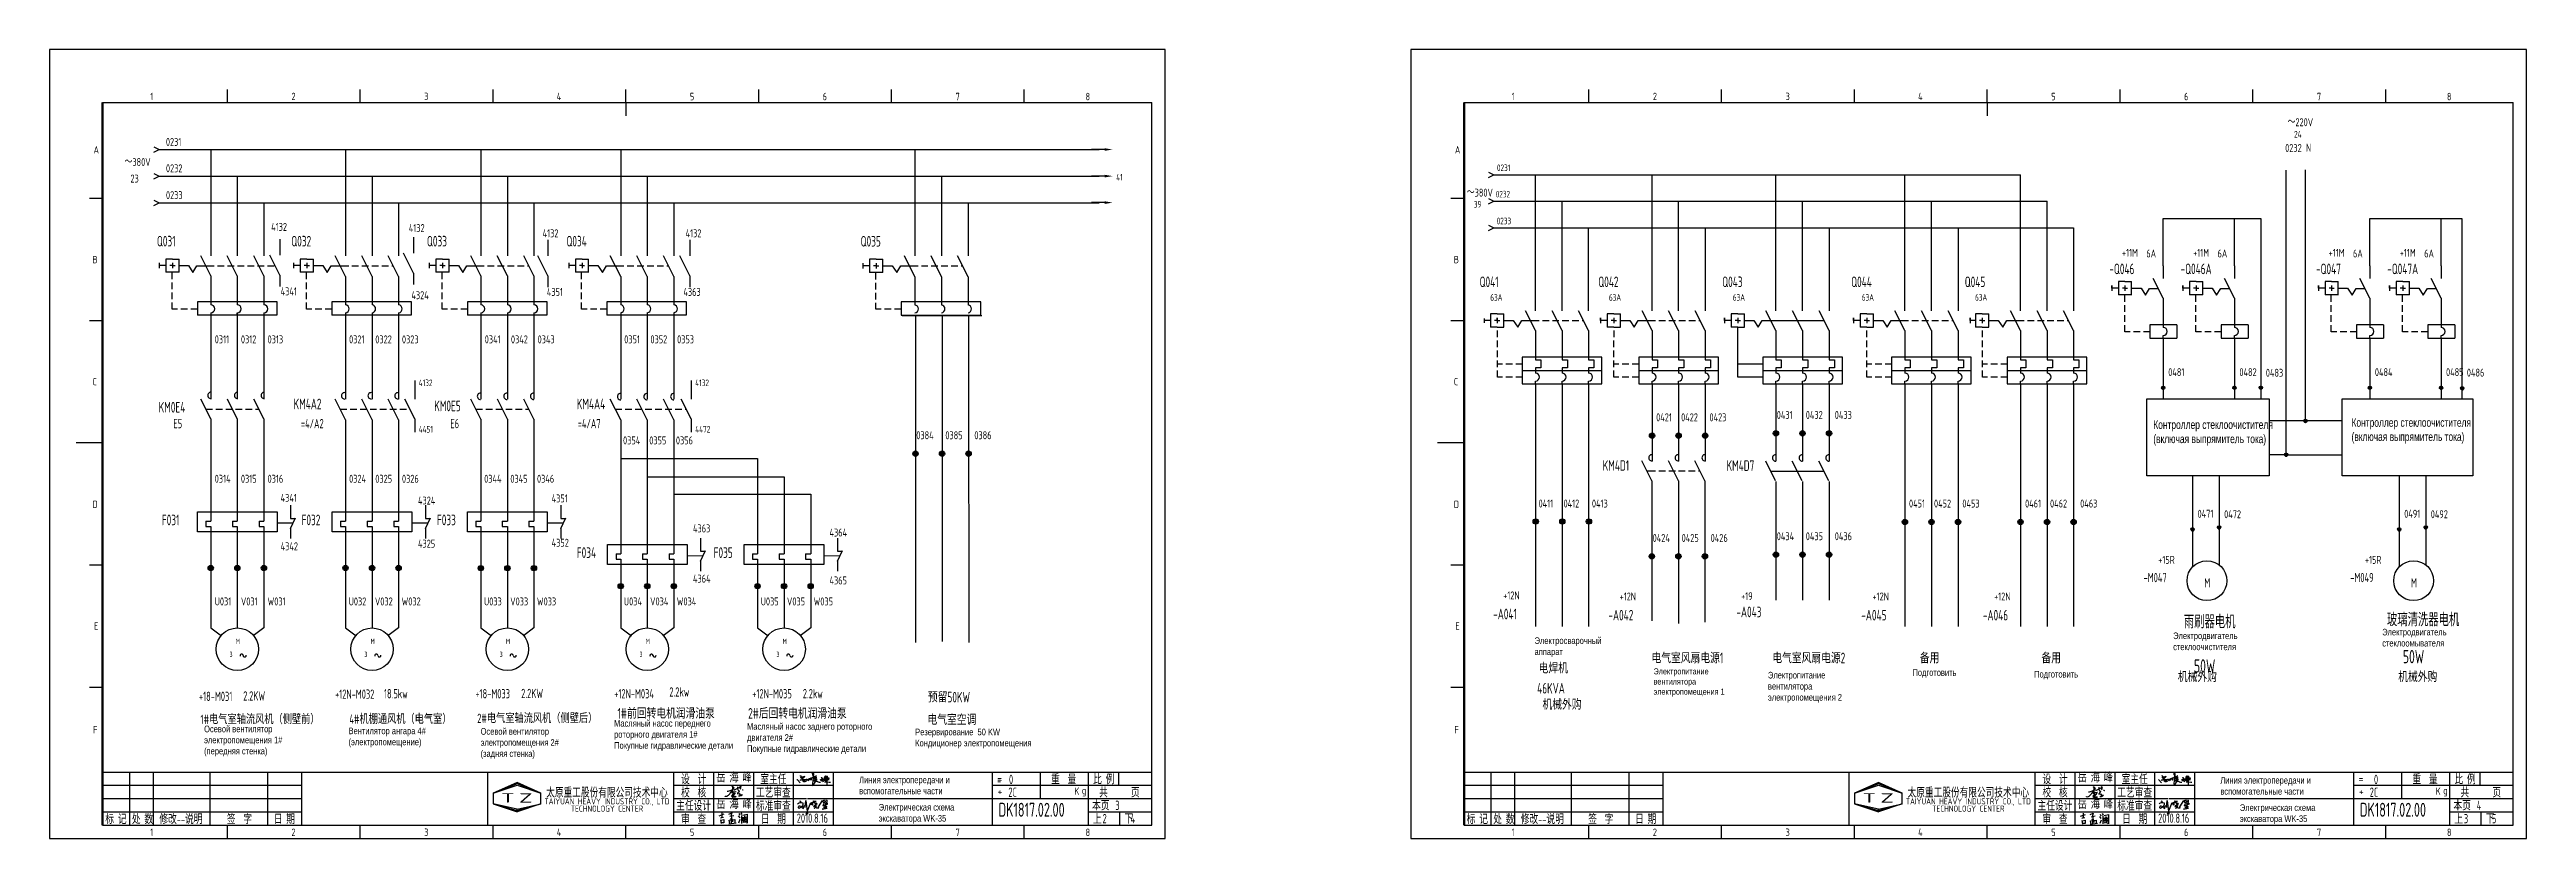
# Model space of a CAD drawing. Header units: millimetres. Extents: x 743 to 25007, y -5378 to 2245.
# Drawn here: x 5319 to 6251, y -239 to 58 of the extents above; entities that cross this region are included whole.
import ezdxf
from ezdxf.enums import TextEntityAlignment as Align

# ---------------------------------------------------------------- set-up
doc = ezdxf.new("R2010")
doc.units = ezdxf.units.MM
doc.header["$LTSCALE"] = 10
doc.header["$MEASUREMENT"] = 0
doc.linetypes.add('DASHED2', pattern=[0.375, 0.25, -0.125])
doc.linetypes.add('HIDDEN', pattern=[0.375, 0.25, -0.125])
for name, color, linetype in [('01', 7, 'Continuous'), ('11', 3, 'Continuous'), ('CONTINUOUS', 7, 'Continuous'), ('DASHED', 7, 'HIDDEN')]:
    doc.layers.add(name, color=color, linetype=linetype)
doc.styles.add('ROMAN', font='ROMANC.shx', dxfattribs={"width": 0.7, "height": 0.7})
doc.styles.get("Standard").update_dxf_attribs({"font": 'isocp', "width": 0.707, "bigfont": 'intecad.shx'})

msp = doc.modelspace()

# ---------------------------------------------------------------- texts
at = {"width": 0.707}
for s, height, p in [('～220V', 3, (6161.55, 28.79)), ('0231', 2.5, (5863.89, 11.89)), ('～380V', 3, (5852.53, 2.28)), ('39', 2.5, (5855.2, -1.85)), ('0232', 2.5, (5863.44, 1.96)), ('0233', 2.5, (5863.79, -8.14)), ('63A', 2.5, (5861.38, -36.91)), ('63A', 2.5, (6043.89, -36.91)), ('4132', 2.5, (5457.96, -69.07)), ('4132', 2.5, (5562.06, -69.07)), ('E5', 3.5, (5365.58, -84.91)), ('=4/A2', 3.5, (5413.61, -84.91)), ('E6', 3.5, (5469.84, -84.91)), ('=4/A7', 3.5, (5517.84, -84.91)), ('4451', 2.5, (5457.96, -86.55)), ('4472', 2.5, (5562.06, -86.55)), ('电焊机', 4, (5879.59, -177.22)), ('46KVA', 4, (5879.03, -184.79)), ('=  0', 3.5, (5675.71, -218.86)), ('2C', 3.5, (5679.95, -223.68)), ('2C', 3.5, (6192.49, -223.68)), ('    0', 3.5, (6188.25, -218.86)), ('2', 3.5, (5715.4, -233.63)), ('3', 3.5, (5720.23, -228.65)), ('4', 3.5, (5725.96, -233.63)), ('3', 3.5, (6227.94, -233.63)), ('4', 3.5, (6232.77, -228.65)), ('5', 3.5, (6238.5, -233.63))]:
    msp.add_text(s, height=height, dxfattribs=at).set_placement(p)
at = {"color": 1, "width": 0.707}
for s, height, p in [('0231', 3, (5362.77, 21.37)), ('～380V', 3, (5347.18, 13.8)), ('23', 3, (5349.42, 7.58)), ('0232', 3, (5362.79, 11.44)), ('41', 2.5, (5720.56, 8.34)), ('0233', 3, (5362.79, 1.34)), ('4132', 3, (5402.4, -10.61)), ('4132', 3, (5454.22, -11.05)), ('4132', 3, (5504.6, -13.02)), ('4132', 3, (5558.43, -13.02)), ('4341', 3, (5405.97, -34.88)), ('4324', 3, (5455.2, -36.34)), ('4351', 3, (5506.19, -35.1)), ('4363', 3, (5557.6, -35.1)), ('63A', 2.5, (6001.26, -36.91)), ('0311', 3, (5381.15, -52.95)), ('0312', 3, (5391.01, -52.95)), ('0313', 3, (5401.05, -52.95)), ('0321', 3, (5431.74, -52.95)), ('0322', 3, (5441.6, -52.95)), ('0323', 3, (5451.64, -52.95)), ('0341', 3, (5482.81, -52.95)), ('0342', 3, (5492.67, -52.95)), ('0343', 3, (5502.71, -52.95)), ('0351', 3, (5535.32, -52.95)), ('0352', 3, (5545.19, -52.95)), ('0353', 3, (5555.23, -52.95)), ('0354', 3, (5534.88, -90.99)), ('0355', 3, (5544.74, -90.99)), ('0356', 3, (5554.78, -90.99)), ('0314', 3, (5381.15, -105.43)), ('0315', 3, (5391.01, -105.43)), ('0316', 3, (5401.05, -105.43)), ('0324', 3, (5431.74, -105.43)), ('0325', 3, (5441.6, -105.43)), ('0326', 3, (5451.64, -105.43)), ('0344', 3, (5482.59, -105.43)), ('0345', 3, (5492.45, -105.43)), ('0346', 3, (5502.49, -105.43)), ('4341', 3, (5405.97, -112.62)), ('4324', 3, (5457.68, -113.63)), ('4351', 3, (5507.99, -112.84)), ('4363', 3, (5561.21, -124.11)), ('4342', 3, (5405.97, -130.87)), ('4325', 3, (5457.68, -129.86)), ('4352', 3, (5507.99, -129.52)), ('4364', 3, (5612.61, -125.68)), ('U031', 3, (5381.15, -151.61)), ('V031', 3, (5391.01, -151.61)), ('W031', 3, (5401.05, -151.61)), ('U032', 3, (5431.59, -151.61)), ('V032', 3, (5441.46, -151.61)), ('W032', 3, (5451.5, -151.61)), ('U033', 3, (5482.55, -151.61)), ('V033', 3, (5492.41, -151.61)), ('W033', 3, (5502.45, -151.61)), ('U034', 3, (5535.21, -151.61)), ('V034', 3, (5545.07, -151.61)), ('W034', 3, (5555.11, -151.61)), ('4364', 3, (5561.21, -143.04)), ('U035', 3, (5586.73, -151.61)), ('V035', 3, (5596.59, -151.61)), ('W035', 3, (5606.64, -151.61)), ('4365', 3, (5612.61, -143.71)), ('备用', 4, (6023.1, -173.4)), ('备用', 4, (6068.89, -173.4)), ('机械外购', 4, (6120.24, -180.48)), ('机械外购', 4, (6203.22, -180.48)), ('+18-M031', 3.5, (5375.22, -187.59)), ('2.2KW', 3.5, (5391.88, -187.44)), ('+12N-M032', 3.5, (5426.47, -186.77)), ('18.5kw', 3.5, (5444.87, -186.59)), ('+18-M033', 3.5, (5479.29, -186.61)), ('2.2KW', 3.5, (5496.54, -186.5)), ('+12N-M034', 3.5, (5531.57, -186.61)), ('2.2kw', 3.5, (5552.31, -185.94)), ('+12N-M035', 3.5, (5583.53, -186.61)), ('2.2kw', 3.5, (5602.56, -186.57)), ('预留50KW', 4, (5649.65, -188.14)), ('机械外购', 4, (5881.04, -190.88)), ('1#电气室轴流风机（侧壁前）', 3.5, (5375.82, -196.26)), ('4#机棚通风机（电气室）', 3.5, (5431.86, -196.18)), ('2#电气室轴流风机（侧壁后）', 3.5, (5479.99, -195.88)), ('1#前回转电机润滑油泵', 4, (5532.81, -194.25)), ('2#后回转电机润滑油泵', 4, (5581.98, -194.25)), ('电气室空调', 4, (5649.5, -196.6))]:
    msp.add_text(s, height=height, dxfattribs=at).set_placement(p)
at = {"color": 3, "width": 0.707}
for s, height, p in [('63A', 2.5, (5906.06, -36.91)), ('电气室风扇电源1', 4, (5922.08, -173.4)), ('电气室风扇电源2', 4, (5967.57, -173.4))]:
    msp.add_text(s, height=height, dxfattribs=at).set_placement(p)
at = {"color": 3, "linetype": 'ByBlock', "width": 0.707}
msp.add_text('63A', height=2.5, dxfattribs=at).set_placement((5952.71, -36.91))
at = {"color": 1, "width": 0.707}
for s, height, p in [('M', 1.96, (5389.88, -166.11)), ('M', 1.96, (5440.61, -166.11)), ('M', 1.96, (5491.56, -166.11)), ('M', 1.96, (5544.22, -166.11)), ('M', 1.96, (5595.74, -166.11)), ('3', 1.98, (5387.32, -171.02)), ('3', 1.98, (5438.05, -171.02)), ('3', 1.98, (5489, -171.02)), ('3', 1.98, (5541.66, -171.02)), ('3', 1.98, (5593.18, -171.02))]:
    msp.add_text(s, height=height, dxfattribs=at).set_placement(p, align=Align.CENTER)
at = {"attachment_point": 1}
for s, insert, char_height, width in [('{\\fArial|b0|i0|c204|p34;\\H0.9167x;Контроллер стеклоочистителя\\P(включая выпрямитель тока) }', (6111.01, -81.96), 3.5, 43.9166), ('{\\fArial|b0|i0|c204|p34;\\H0.9167x;Контроллер стеклоочистителя\\P(включая выпрямитель тока) }', (6185.64, -81.15), 3.5, 43.9166), ('{\\fArial|b0|i0|c204|p34;Электросварочный аппарат}', (5878.06, -163.62), 2.5, 13.1021), ('{\\fArial|b0|i0|c204|p34;Электродвигатель стеклоочистителя}', (6118.48, -161.79), 2.5, 13.1021), ('{\\fArial|b0|i0|c204|p34;Электродвигатель стеклоомывателя}', (6197.18, -160.41), 2.5, 13.1021), ('{\\fArial|b0|i0|c204|p34;\\H0.9167x;\\C3;Электропитание вентилятора электропомещения \\fArial|b0|i0|c0|p34;1}', (5922.87, -175.29), 2.5, 23.9433), ('{\\fArial|b0|i0|c204|p34;\\C3;Электропитание вентилятора электропомещения 2}', (5965.92, -176.62), 2.5, 28.2609), ('{\\fArial|b0|i0|c204|p34;Подготовить}', (6020.34, -175.63), 2.5, 13.1021), ('{\\fArial|b0|i0|c204|p34;Подготовить}', (6066.13, -176.25), 2.5, 13.1021), ('{\\fArial|b0|i0|c204|p34;\\C1;Масляный насос переднего \\H1.4167x; \\H0.70588x;роторного двигателя 1#\\H1.1282x; \\H0.8864x;\\PПокупные гидравлические детали\\H1.8814x; }', (5531.51, -194.74), 2.5, 43.7273), ('{\\fArial|b0|i0|c204|p34;\\C1;Масляный насос заднего роторного \\H1.4167x; \\H0.70588x;двигателя 2#\\H1.1282x; \\H0.8864x;\\PПокупные гидравлические детали\\H1.8814x; }', (5581.57, -195.93), 2.5, 43.7273), ('{\\fArial|b0|i0|c204|p34;\\C1;Осевой вентилятор \\fArial|b0|i0|c238|p34;\\P\\fArial|b0|i0|c204|p34;электропомещения 1#\\fArial|b0|i0|c238|p34;\\P\\fArial|b0|i0|c204|p34;(передняя стенка)}', (5377.15, -196.86), 2.5, 43.7273), ('{\\fArial|b0|i0|c204|p34;\\C1;Вентилятор ангара 4# (электропомещение)}', (5431.54, -197.59), 2.5, 43.7273), ('{\\fArial|b0|i0|c204|p34;\\C1;Осевой вентилятор электропомещения \\fArial|b0|i0|c238|p34;2\\fArial|b0|i0|c204|p34;# \\fArial|b0|i0|c238|p34;\\P\\fArial|b0|i0|c204|p34;(задняя стенка)}', (5481.25, -197.8), 2.5, 36.566), ('{\\fArial|b0|i0|c204|p34;\\C1;Резервирование \\~50 KW\\fArial|b0|i0|c0|p34;\\P\\fArial|b0|i0|c204|p34;Кондиционер электропомещения}', (5644.86, -198.01), 2.5, 43.7273), ('岳 海 峰', (5569.99, -214.71), 3.5, 12.9495), ('岳 海 峰', (6082.52, -214.71), 3.5, 12.9495), ('{\\fArial|b0|i0|c204|p34;Линия электропередачи и вспомогательные части\\~}', (5623.78, -216.04), 2.5, 35.3915), ('{\\fArial|b0|i0|c204|p34;Линия электропередачи и вспомогательные части\\~}', (6136.24, -216.19), 2.5, 35.3915), ('岳 海 峰', (5569.99, -224.71), 3.5, 12.9495), ('2010.8.16', (5600.28, -229.95), 3.5, 12.1142), ('{\\fArial|b0|i0|c204|p34;\\C3;Электрическая схема экскаватора WK-35}', (5631.14, -226.34), 2.5, 35.3915), ('岳 海 峰', (6082.52, -224.71), 3.5, 12.9495), ('2010.8.16', (6112.82, -229.95), 3.5, 12.1142), ('{\\fArial|b0|i0|c204|p34;\\C3;Электрическая схема экскаватора WK-35}', (6143.59, -226.49), 2.5, 35.3915)]:
    msp.add_mtext(s, dxfattribs=dict(at, insert=insert, char_height=char_height, width=width))
at = {"layer": '01', "linetype": 'HIDDEN', "width": 0.707}
for s, p in [('0232', (6160.65, 19.09)), ('N', (6168.49, 19.22)), ('+11M', (6099.2, -20.38)), ('6A', (6108.38, -20.63)), ('+11M', (6126.01, -20.38)), ('6A', (6135.19, -20.63)), ('+11M', (6177.01, -20.38)), ('6A', (6186.19, -20.63)), ('+11M', (6203.82, -20.38)), ('6A', (6213, -20.63)), ('+15R', (6112.88, -135.97)), ('+15R', (6190.69, -135.97))]:
    msp.add_text(s, height=3, dxfattribs=at).set_placement(p)
at = {"layer": '11', "width": 0.707}
for p in [(5676.23, -231.17), (6188.77, -231.17)]:
    msp.add_text('DK1817.02.00', height=5.25, dxfattribs=at).set_placement(p)
at = {"layer": 'CONTINUOUS', "linetype": 'Continuous', "style": 'ROMAN'}
for s, height, width, p in [('1', 2.8, 0.7, (5356.89, 38.6)), ('2', 2.8, 0.7, (5410.05, 38.6)), ('3', 2.8, 0.7, (5460.02, 38.6)), ('4', 2.8, 0.7, (5509.91, 38.6)), ('5', 2.8, 0.7, (5560.05, 38.56)), ('6', 2.8, 0.7, (5610.03, 38.56)), ('7', 2.8, 0.7, (5660.07, 38.56)), ('8', 2.8, 0.7, (5709.02, 38.56)), ('1', 2.8, 0.7, (5869.43, 38.6)), ('2', 2.8, 0.7, (5922.59, 38.6)), ('3', 2.8, 0.7, (5972.56, 38.6)), ('4', 2.8, 0.7, (6022.45, 38.6)), ('5', 2.8, 0.7, (6072.59, 38.56)), ('6', 2.8, 0.7, (6122.57, 38.56)), ('7', 2.8, 0.7, (6172.61, 38.56)), ('8', 2.8, 0.7, (6221.56, 38.56)), ('A', 2.8, 0.7, (5335.53, 18.51)), ('A', 2.8, 0.7, (5848.07, 18.51)), ('B', 2.8, 0.7, (5335.14, -22.81)), ('B', 2.8, 0.7, (5847.67, -22.81)), ('C', 2.8, 0.7, (5335.14, -68.75)), ('C', 2.8, 0.7, (5847.67, -68.75)), ('D', 2.8, 0.7, (5335.14, -114.92)), ('D', 2.8, 0.7, (5847.67, -114.92)), ('E', 2.8, 0.7, (5335.69, -160.81)), ('E', 2.8, 0.7, (5848.23, -160.81)), ('F', 2.8, 0.7, (5335.34, -199.81)), ('F', 2.8, 0.7, (5847.88, -199.81)), ('T', 3.5, 1.8, (5488.96, -225.84)), ('Z', 3.5, 1.8, (5495.66, -225.84)), ('K', 2.8, 0.7, (5704.8, -222.95)), ('g', 2.8, 0.7, (5707.63, -222.69)), ('T', 3.5, 1.8, (6001.5, -225.84)), ('Z', 3.5, 1.8, (6008.2, -225.84)), ('K', 2.8, 0.7, (6217.34, -222.95)), ('g', 2.8, 0.7, (6220.17, -222.69)), ('1', 2.8, 0.7, (5356.89, -238.4)), ('2', 2.8, 0.7, (5410.05, -238.4)), ('3', 2.8, 0.7, (5460.02, -238.4)), ('4', 2.8, 0.7, (5509.91, -238.4)), ('5', 2.8, 0.7, (5560.05, -238.44)), ('6', 2.8, 0.7, (5610.03, -238.44)), ('7', 2.8, 0.7, (5660.07, -238.44)), ('8', 2.8, 0.7, (5709.02, -238.44)), ('1', 2.8, 0.7, (5869.43, -238.4)), ('2', 2.8, 0.7, (5922.59, -238.4)), ('3', 2.8, 0.7, (5972.56, -238.4)), ('4', 2.8, 0.7, (6022.45, -238.4)), ('5', 2.8, 0.7, (6072.59, -238.44)), ('6', 2.8, 0.7, (6122.57, -238.44)), ('7', 2.8, 0.7, (6172.61, -238.44)), ('8', 2.8, 0.7, (6221.56, -238.44))]:
    msp.add_text(s, height=height, dxfattribs=dict(at, width=width)).set_placement(p)
at = {"layer": 'CONTINUOUS', "color": 7, "width": 0.707}
msp.add_text('24', height=2.5, dxfattribs=at).set_placement((6164.01, 24.51))
at = {"layer": 'CONTINUOUS', "color": 1, "width": 0.707}
for s, height, p in [('Q031', 4, (5359.39, -16.49)), ('Q032', 4, (5409.98, -16.49)), ('Q033', 4, (5461.05, -16.49)), ('Q034', 4, (5513.57, -16.49)), ('Q035', 4, (5624.34, -16.53)), (' Q044 ', 4, (5995.64, -31.79)), ('KM4A2', 4, (5410.83, -77.77)), ('KM0E5', 4, (5463.79, -78.51)), ('KM4A4', 4, (5517.47, -77.77)), ('KM0E4', 4, (5360.04, -79.01)), ('0451', 3, (6019.03, -114.77)), ('0452', 3, (6028.44, -114.77)), ('0461', 3, (6062.73, -114.77)), ('0462', 3, (6072.13, -114.77)), ('0463', 3, (6083.47, -114.77)), ('F031', 4, (5361.24, -121.43)), ('F032', 4, (5413.85, -121.43)), ('F033', 4, (5464.8, -121.43)), ('F034', 4, (5517.47, -133.74)), ('F035', 4, (5568.99, -133.74)), ('+12N', 3, (6005.29, -149.75)), ('+12N', 3, (6051.08, -149.75)), ('-A045', 4, (6001.05, -157.28)), ('-A046', 4, (6046.84, -157.28))]:
    msp.add_text(s, height=height, dxfattribs=at).set_placement(p)
at = {"layer": 'CONTINUOUS', "width": 0.707}
for s, height, p in [(' Q041             ', 4, (5855.76, -31.79)), (' Q045  ', 4, (6038.41, -31.79)), ('-Q046', 4, (6094.45, -26.92)), ('-Q046A', 4, (6121.26, -26.92)), ('-Q047', 4, (6172.26, -26.92)), ('-Q047A', 4, (6199.07, -26.92)), ('0384', 3, (5645.29, -89.06)), ('0385', 3, (5656.23, -89.06)), ('0386', 3, (5667.14, -89.06)), ('0411', 3, (5879.56, -114.77)), ('0412', 3, (5888.97, -114.77)), ('0413', 3, (5899.65, -114.77)), ('0453', 3, (6039.12, -114.77)), ('-M047', 3.5, (6107.36, -142.87)), ('-M049', 3.5, (6185.17, -142.87)), ('+12N', 3, (5866.27, -149.35)), ('M', 3.5, (6130.2, -144.86)), ('M', 3.5, (6208.01, -144.86)), ('-A041', 4, (5862.46, -156.85))]:
    msp.add_text(s, height=height, dxfattribs=at).set_placement(p)
at = {"layer": 'CONTINUOUS', "color": 3, "width": 0.707}
for s, height, p in [(' Q042             ', 4, (5900.44, -31.79)), ('0421', 3, (5923.83, -82.3)), ('0422', 3, (5933.23, -82.3)), ('0423', 3, (5943.91, -82.3)), ('KM4D1', 4, (5903.72, -100.94)), ('0424', 3, (5922.51, -127.72)), ('0425', 3, (5933.44, -127.72)), ('0426', 3, (5944.36, -127.72)), ('+12N', 3, (5910.09, -149.75)), ('-A042', 4, (5905.85, -157.28))]:
    msp.add_text(s, height=height, dxfattribs=at).set_placement(p)
at = {"layer": 'CONTINUOUS', "color": 3, "linetype": 'ByBlock', "width": 0.707}
for s, height, p in [(' Q043            ', 4, (5947.09, -31.79)), ('0431', 3, (5969.24, -81.42)), ('0432', 3, (5980.17, -81.42)), ('0433', 3, (5991.08, -81.42)), ('KM4D7', 4, (5950.33, -100.98)), ('0434', 3, (5969.24, -127.07)), ('0435', 3, (5980.17, -127.07)), ('0436', 3, (5991.08, -127.07)), ('+19', 3, (5955.83, -149.63)), ('-A043', 4, (5954.03, -156.07))]:
    msp.add_text(s, height=height, dxfattribs=at).set_placement(p)
at = {"layer": 'CONTINUOUS', "width": 0.67}
for s, p in [('校  核', (5561.46, -221.84)), ('设  计', (5561.46, -216.84)), ('工艺审查', (5591.46, -221.84)), ('室主任', (5591.46, -216.84)), ('重  量', (5700.76, -216.84)), ('比 例', (5715.86, -216.84)), ('共      页', (5721.76, -221.84)), ('校  核', (6074, -221.84)), ('设  计', (6074, -216.84)), ('工艺审查', (6104, -221.84)), ('室主任', (6104, -216.84)), ('重  量', (6213.3, -216.84)), ('比 例', (6228.4, -216.84)), ('共      页', (6234.3, -221.84)), ('标 记', (5343.96, -231.84)), ('处 数', (5353.96, -231.84)), ('修改--说明', (5368.43, -231.84)), ('签  字', (5390.46, -231.84)), ('日 期', (5407.34, -231.84)), ('主任设计', (5561.46, -226.84)), ('审  查', (5561.46, -231.84)), ('标准审查', (5591.46, -226.84)), ('日  期', (5591.46, -231.84)), ('本页', (5714.76, -226.73)), ('上', (5713.46, -231.83)), ('下', (5725.28, -231.83)), ('标 记', (5856.5, -231.84)), ('处 数', (5866.5, -231.84)), ('修改--说明', (5880.97, -231.84)), ('签  字', (5903, -231.84)), ('日 期', (5919.87, -231.84)), ('主任设计', (6074, -226.84)), ('审  查', (6074, -231.84)), ('标准审查', (6104, -226.84)), ('日  期', (6104, -231.84)), ('本页', (6227.3, -226.73)), ('上', (6226, -231.83)), ('下', (6237.82, -231.83))]:
    msp.add_text(s, height=3.5, dxfattribs=at).set_placement(p, align=Align.MIDDLE)
at = {"layer": 'CONTINUOUS', "linetype": 'Continuous', "style": 'ROMAN'}
for s, p in [('=', (5675.69, -218.3)), ('+', (5675.8, -223.03)), ('=', (6188.23, -218.3)), ('+', (6188.34, -223.03))]:
    msp.add_text(s, height=2.8, dxfattribs=at).set_placement(p)
at = {"layer": 'CONTINUOUS', "char_height": 3, "attachment_point": 1}
for s, insert in [('0481', (6116.62, -62.3)), ('0482', (6143.43, -62.3)), ('0483', (6153.37, -62.54)), ('0484', (6194.42, -62.3)), ('0485', (6221.23, -62.3)), ('0486', (6229.05, -62.47)), ('0471', (6127.67, -115.61)), ('0472', (6137.67, -115.78)), ('0491', (6205.47, -115.61)), ('0492', (6215.47, -115.78))]:
    msp.add_mtext(s, dxfattribs=dict(at, insert=insert))
at = {"layer": 'CONTINUOUS', "linetype": 'Continuous', "char_height": 5, "attachment_point": 1}
for s, insert in [('雨刷器电机', (6122.5, -155.26)), ('玻璃清洗器电机', (6198.98, -154.47)), ('50W', (6126.34, -171.9)), ('50W', (6204.98, -168.4))]:
    msp.add_mtext(s, dxfattribs=dict(at, insert=insert))
at = {"layer": 'CONTINUOUS', "char_height": 3.3, "width": 50, "attachment_point": 5, "line_spacing_factor": 0.7125}
for insert in [(5528.82, -224.78), (6041.36, -224.78)]:
    msp.add_mtext('{\\f宋体|b0|i0|c134|p2;太原重工股份有限公司技术中心\\P\\Fromans.shx;\\H0.6969x;TAIYUAN HEAVY INDUSTRY CO., LTD\\PTECHNOLOGY CENTER}', dxfattribs=dict(at, insert=insert))

# ---------------------------------------------------------------- blocks, each defined once
blk = doc.blocks.new('A$C5BE500A0')
for p, q in [((0, 24), (1, 24)), ((1, 24), (13, 11)), ((12, 21), (14, 23)), ((14, 23), (18, 23)), ((15, 41), (22, 26)), ((15, 40), (15, 41)), ((15, 38), (15, 40)), ((15, 32), (21, 35)), ((16, 32), (15, 32)), ((19, 30), (16, 32)), ((18, 23), (26, 25)), ((22, 26), (19, 30)), ((21, 35), (24, 35)), ((25, 30), (23, 28)), ((23, 28), (23, 28)), ((23, 18), (24, 19)), ((24, 17), (23, 18)), ((24, 35), (28, 36)), ((24, 19), (26, 20)), ((27, 31), (25, 30)), ((26, 16), (25, 15)), ((26, 25), (37, 26)), ((26, 20), (29, 21)), ((28, 20), (26, 16)), ((29, 34), (27, 31)), ((28, 36), (30, 37)), ((29, 22), (28, 20)), ((29, 15), (28, 16)), ((30, 38), (29, 34)), ((30, 23), (29, 22)), ((29, 21), (33, 21)), ((32, 15), (29, 15)), ((30, 37), (30, 38)), ((32, 23), (30, 23)), ((33, 22), (32, 23)), ((35, 16), (32, 15)), ((33, 21), (33, 22)), ((38, 18), (35, 16)), ((37, 26), (41, 26)), ((40, 20), (38, 18)), ((40, 23), (44, 25)), ((41, 22), (40, 20)), ((41, 26), (42, 24)), ((42, 24), (41, 22)), ((44, 25), (51, 28)), ((45, 19), (49, 23)), ((49, 23), (54, 27)), ((51, 28), (56, 29)), ((54, 27), (59, 30)), ((56, 29), (61, 30)), ((57, 21), (56, 20)), ((57, 32), (57, 30)), ((57, 30), (58, 25)), ((58, 25), (57, 21)), ((59, 30), (65, 34)), ((61, 30), (62, 29)), ((63, 21), (76, 18)), ((67, 21), (63, 21)), ((65, 18), (63, 9)), ((63, 9), (64, 0)), ((64, 52), (66, 52)), ((64, 49), (64, 52)), ((65, 44), (64, 49)), ((64, 0), (67, 3)), ((64, 0), (64, 0)), ((67, 49), (65, 18)), ((68, 40), (65, 44)), ((65, 34), (72, 37)), ((66, 52), (66, 51)), ((66, 51), (67, 49)), ((70, 21), (67, 21)), ((67, 3), (74, 14)), ((70, 36), (68, 40)), ((68, 29), (73, 29)), ((69, 29), (68, 29)), ((72, 30), (69, 29)), ((74, 33), (70, 36)), ((75, 36), (70, 34)), ((70, 33), (72, 34)), ((70, 34), (70, 33)), ((77, 24), (70, 21)), ((72, 37), (78, 39)), ((72, 34), (75, 34)), ((75, 32), (72, 30)), ((73, 29), (78, 30)), ((78, 31), (74, 33)), ((74, 14), (78, 20)), ((80, 39), (75, 36)), ((75, 34), (77, 34)), ((77, 33), (75, 32)), ((76, 18), (82, 17)), ((77, 34), (78, 34)), ((78, 33), (77, 33)), ((80, 25), (77, 24)), ((78, 39), (80, 39)), ((78, 34), (78, 33)), ((80, 30), (78, 31)), ((78, 30), (80, 30)), ((78, 20), (81, 26)), ((82, 27), (80, 25)), ((81, 26), (82, 27)), ((82, 17), (87, 15)), ((87, 15), (91, 13)), ((91, 13), (95, 13)), ((95, 25), (95, 24)), ((95, 24), (95, 23)), ((95, 23), (96, 23)), ((95, 13), (96, 13)), ((96, 23), (97, 23)), ((99, 24), (97, 26)), ((97, 23), (98, 25)), ((98, 25), (101, 27)), ((99, 31), (100, 32)), ((101, 23), (99, 24)), ((99, 17), (102, 21)), ((101, 21), (99, 17)), ((100, 32), (101, 32)), ((101, 32), (102, 31)), ((102, 28), (101, 21)), ((101, 27), (103, 26)), ((103, 24), (101, 23)), ((102, 31), (102, 28)), ((102, 21), (103, 22)), ((103, 26), (105, 25)), ((105, 24), (103, 24)), ((103, 22), (104, 20)), ((104, 29), (108, 26)), ((104, 20), (104, 19)), ((104, 19), (105, 16)), ((105, 25), (105, 24)), ((105, 16), (106, 16)), ((106, 16), (108, 17)), ((108, 26), (116, 20)), ((108, 17), (111, 23)), ((111, 23), (113, 31)), ((113, 31), (112, 31)), ((112, 22), (126, 23)), ((115, 22), (112, 22)), ((113, 31), (114, 35)), ((117, 33), (113, 31)), ((113, 27), (127, 26)), ((125, 27), (113, 27)), ((113, 15), (125, 15)), ((114, 35), (115, 38)), ((115, 38), (118, 39)), ((122, 23), (115, 22)), ((116, 20), (119, 19)), ((122, 35), (117, 33)), ((117, 31), (121, 32)), ((118, 39), (123, 38)), ((119, 19), (121, 20)), ((121, 32), (124, 32)), ((121, 20), (121, 21)), ((125, 37), (122, 35)), ((122, 31), (122, 2)), ((123, 28), (122, 31)), ((126, 25), (122, 23)), ((123, 38), (125, 37)), ((128, 25), (123, 28)), ((124, 32), (129, 31)), ((128, 27), (125, 27)), ((125, 15), (132, 14)), ((127, 26), (126, 25)), ((126, 23), (130, 24)), ((130, 28), (128, 27)), ((131, 24), (128, 25)), ((129, 31), (131, 30)), ((131, 30), (130, 28)), ((130, 24), (131, 24)), ((132, 14), (137, 14))]:
    blk.add_line(p, q)
blk = doc.blocks.new('ARROW2')
blk.add_line((5, 0), (0, 0))
at = {"color": 3}
blk.add_solid([(4.99, 0.51), (4.99, -0.49), (7.99, 0.01)], dxfattribs=at)
blk = doc.blocks.new('1')
at = {"layer": 'CONTINUOUS'}
for p in [(1908.14, 1601.97), (1908.14, 1599.97)]:
    blk.add_line(p, (1906.14, 1600.97), dxfattribs=at)
blk = doc.blocks.new('lf')
for points in [[(421.5, 320.1), (421.3, 317.6), (420, 315.1), (418.6, 312.6), (416.7, 310.5), (414.9, 308.5), (411.9, 305.6), (410.1, 304.1), (408, 302.6), (406.1, 302), (403.6, 302.6), (403.6, 303.5), (403.9, 303.5)], [(409.4, 317.6), (411.9, 317.6), (420.7, 320.5), (429.4, 326.1), (429, 328.4), (426.7, 330.1), (424.2, 331.3), (423.4, 332.6), (424.4, 333.4), (425, 330.7), (425, 327.4), (425, 324.7), (424.8, 321.8), (424.8, 320.3), (424.8, 318.7), (425, 314.7), (425, 313), (424.8, 313)], [(421.3, 316.2), (424.8, 315.9), (427.1, 316), (429.8, 316), (434.8, 316.8), (436, 316.8)], [(421.9, 314.1), (423.8, 314.1), (425.4, 313.7), (426, 313), (426.9, 312), (427.1, 312), (426.5, 310.5), (426.1, 309.5), (424.2, 306.6), (423.1, 305.4), (422.1, 304.5), (423.2, 303.3), (427.3, 303.1), (429.8, 303.1), (432.3, 302.9), (435.4, 302.7), (433.1, 299.9), (424.6, 299.5), (424, 300.4), (425.6, 303.3), (434.3, 313.5)], [(432.1, 320.3), (430.6, 321.6), (450.9, 331.7), (450.9, 332.2)], [(439.5, 330.9), (440, 324.5), (442, 320.7)], [(441.8, 320.7), (443.7, 320.1), (444.9, 317.6), (443.1, 315.5), (439.7, 311.8), (439.8, 310.6), (445.4, 311.2), (447, 310.3), (445.6, 307.4), (453.6, 308), (450.3, 304.7), (447, 303.3), (443.7, 303.1), (442.9, 303.7)], [(446.2, 333.8), (448.1, 330.5), (448.1, 326.7), (446.6, 323.8)], [(453.4, 322.4), (454.9, 322.2), (455.7, 321.8), (456.1, 321.6), (456.3, 321.4)]]:
    blk.add_lwpolyline(points)
blk = doc.blocks.new('POINT1')
h = blk.add_hatch()
h.set_pattern_fill('ANGLE', color=256, scale=0.01, style=0)
h.set_pattern_definition([(0, (0, 0), (0, 0.06985), [0.0508, -0.01905]), (90, (0, 0), (-0.06985, 4e-18), [0.0508, -0.01905])])
h.paths.add_polyline_path([(-0.6, 0, 1), (0.6, 0, 1)])
blk.add_circle((0, 0), 0.6)

# ---------------------------------------------------------------- hatches: boundary and pattern name
at = {"linetype": 'HIDDEN'}
h = msp.add_hatch(color=3, dxfattribs=at)
edge = h.paths.add_edge_path()
edge.add_arc((5922.29, -87.74), 1, 0, 360)
h = msp.add_hatch(color=3, dxfattribs=at)
edge = h.paths.add_edge_path()
edge.add_arc((5932.29, -87.74), 1, 0, 360)
h = msp.add_hatch(color=3, dxfattribs=at)
edge = h.paths.add_edge_path()
edge.add_arc((5942.29, -87.74), 1, 0, 360)
at = {"linetype": 'ByBlock'}
h = msp.add_hatch(color=3, dxfattribs=at)
edge = h.paths.add_edge_path()
edge.add_arc((5968.94, -86.85), 1, 0, 360)
h = msp.add_hatch(color=3, dxfattribs=at)
edge = h.paths.add_edge_path()
edge.add_arc((5978.94, -86.85), 1, 0, 360)
h = msp.add_hatch(color=3, dxfattribs=at)
edge = h.paths.add_edge_path()
edge.add_arc((5988.94, -86.85), 1, 0, 360)
at = {"linetype": 'HIDDEN'}
h = msp.add_hatch(color=1, dxfattribs=at)
edge = h.paths.add_edge_path()
edge.add_arc((5644.99, -94.5), 1, 0, 360)
h = msp.add_hatch(color=1, dxfattribs=at)
edge = h.paths.add_edge_path()
edge.add_arc((5654.99, -94.5), 1, 0, 360)
h = msp.add_hatch(color=1, dxfattribs=at)
edge = h.paths.add_edge_path()
edge.add_arc((5664.99, -94.5), 1, 0, 360)
h = msp.add_hatch(color=0, dxfattribs=at)
edge = h.paths.add_edge_path()
edge.add_arc((5878.51, -120.01), 1, 0, 360)
h = msp.add_hatch(color=0, dxfattribs=at)
edge = h.paths.add_edge_path()
edge.add_arc((5888.51, -120.01), 1, 0, 360)
h = msp.add_hatch(color=0, dxfattribs=at)
edge = h.paths.add_edge_path()
edge.add_arc((5898.51, -120.01), 1, 0, 360)
h = msp.add_hatch(color=1, dxfattribs=at)
edge = h.paths.add_edge_path()
edge.add_arc((6017.49, -120.2), 1, 0, 360)
h = msp.add_hatch(color=1, dxfattribs=at)
edge = h.paths.add_edge_path()
edge.add_arc((6027.49, -120.2), 1, 0, 360)
h = msp.add_hatch(color=1, dxfattribs=at)
edge = h.paths.add_edge_path()
edge.add_arc((6037.49, -120.2), 1, 0, 360)
h = msp.add_hatch(color=0, dxfattribs=at)
edge = h.paths.add_edge_path()
edge.add_arc((6061.01, -120.2), 1, 0, 360)
h = msp.add_hatch(color=0, dxfattribs=at)
edge = h.paths.add_edge_path()
edge.add_arc((6071.01, -120.2), 1, 0, 360)
h = msp.add_hatch(color=0, dxfattribs=at)
edge = h.paths.add_edge_path()
edge.add_arc((6081.01, -120.2), 1, 0, 360)
h = msp.add_hatch(color=1, dxfattribs=at)
edge = h.paths.add_edge_path()
edge.add_arc((5379.66, -137.49), 1, 0, 360)
h = msp.add_hatch(color=1, dxfattribs=at)
edge = h.paths.add_edge_path()
edge.add_arc((5389.66, -137.49), 1, 0, 360)
h = msp.add_hatch(color=1, dxfattribs=at)
edge = h.paths.add_edge_path()
edge.add_arc((5399.66, -137.49), 1, 0, 360)
h = msp.add_hatch(color=1, dxfattribs=at)
edge = h.paths.add_edge_path()
edge.add_arc((5430.38, -137.49), 1, 0, 360)
h = msp.add_hatch(color=1, dxfattribs=at)
edge = h.paths.add_edge_path()
edge.add_arc((5440.38, -137.49), 1, 0, 360)
h = msp.add_hatch(color=1, dxfattribs=at)
edge = h.paths.add_edge_path()
edge.add_arc((5450.38, -137.49), 1, 0, 360)
h = msp.add_hatch(color=1, dxfattribs=at)
edge = h.paths.add_edge_path()
edge.add_arc((5481.34, -137.6), 1, 0, 360)
h = msp.add_hatch(color=1, dxfattribs=at)
edge = h.paths.add_edge_path()
edge.add_arc((5491.34, -137.6), 1, 0, 360)
h = msp.add_hatch(color=1, dxfattribs=at)
edge = h.paths.add_edge_path()
edge.add_arc((5501.34, -137.6), 1, 0, 360)
h = msp.add_hatch(color=3, dxfattribs=at)
edge = h.paths.add_edge_path()
edge.add_arc((5922.21, -133.16), 1, 0, 360)
h = msp.add_hatch(color=3, dxfattribs=at)
edge = h.paths.add_edge_path()
edge.add_arc((5932.21, -133.16), 1, 0, 360)
h = msp.add_hatch(color=3, dxfattribs=at)
edge = h.paths.add_edge_path()
edge.add_arc((5942.21, -133.16), 1, 0, 360)
at = {"linetype": 'ByBlock'}
h = msp.add_hatch(color=3, dxfattribs=at)
edge = h.paths.add_edge_path()
edge.add_arc((5968.94, -132.5), 1, 0, 360)
h = msp.add_hatch(color=3, dxfattribs=at)
edge = h.paths.add_edge_path()
edge.add_arc((5978.94, -132.5), 1, 0, 360)
h = msp.add_hatch(color=3, dxfattribs=at)
edge = h.paths.add_edge_path()
edge.add_arc((5988.94, -132.5), 1, 0, 360)
at = {"linetype": 'HIDDEN'}
h = msp.add_hatch(color=1, dxfattribs=at)
edge = h.paths.add_edge_path()
edge.add_arc((5534, -144.36), 1, 0, 360)
h = msp.add_hatch(color=1, dxfattribs=at)
edge = h.paths.add_edge_path()
edge.add_arc((5544, -144.36), 1, 0, 360)
h = msp.add_hatch(color=1, dxfattribs=at)
edge = h.paths.add_edge_path()
edge.add_arc((5554, -144.36), 1, 0, 360)
h = msp.add_hatch(color=1, dxfattribs=at)
edge = h.paths.add_edge_path()
edge.add_arc((5585.52, -144.36), 1, 0, 360)
h = msp.add_hatch(color=1, dxfattribs=at)
edge = h.paths.add_edge_path()
edge.add_arc((5595.52, -144.36), 1, 0, 360)
h = msp.add_hatch(color=1, dxfattribs=at)
edge = h.paths.add_edge_path()
edge.add_arc((5605.52, -144.36), 1, 0, 360)

# ---------------------------------------------------------------- linework, layer by layer
for p, q in [((6160.95, 12.21), (6160.95, -94.9)), ((6168.27, -82.16), (6168.27, 12.39)), ((6114.74, -23.8), (6114.74, -5.96)), ((6114.74, -5.96), (6151.47, -5.96)), ((6141.55, -23.8), (6141.55, -5.96)), ((6151.47, -5.96), (6151.47, -73.85)), ((6192.55, -23.8), (6192.55, -5.96)), ((6192.55, -5.96), (6227.14, -5.96)), ((6219.36, -23.8), (6219.36, -5.96)), ((6227.14, -5.96), (6227.14, -73.85)), ((6168.27, -82.16), (6154.69, -82.16)), ((6182.12, -82.16), (6168.27, -82.16)), ((6160.95, -94.9), (6154.69, -94.9)), ((6160.95, -94.9), (6182.12, -94.9)), ((5571.1, -230.78), (5572.91, -230.13)), ((5571.62, -231.56), (5572.66, -231.3)), ((5571.62, -232.33), (5571.88, -233.76)), ((5571.75, -232.46), (5572.79, -232.2)), ((5571.88, -231.3), (5571.88, -231.3)), ((5572.11, -229.6), (5572.11, -231.41)), ((5572.79, -232.2), (5572.79, -233.5)), ((5574.66, -230.18), (5575.82, -229.66)), ((5574.66, -230.18), (5574.66, -230.18)), ((5574.73, -232.46), (5574.99, -233.76)), ((5574.86, -232.46), (5576.93, -232.2)), ((5575.05, -230.95), (5576.6, -230.69)), ((5575.82, -232.25), (5575.31, -231.99)), ((5575.82, -229.66), (5575.56, -230.44)), ((5575.56, -230.44), (5575.56, -230.69)), ((5575.56, -230.69), (5575.82, -232.25)), ((5575.64, -232.46), (5575.64, -233.5)), ((5576.15, -232.33), (5576.15, -233.11)), ((5576.93, -232.2), (5576.93, -233.63)), ((5578.24, -230.89), (5578.79, -231.62)), ((5578.42, -229.95), (5578.79, -230.59)), ((5578.42, -233.44), (5578.94, -232.1)), ((5579.24, -229.74), (5579.61, -230.38)), ((5579.48, -230.68), (5579.48, -233.68)), ((5579.79, -231.83), (5579.82, -232.53)), ((5581.49, -231.62), (5579.82, -231.95)), ((5579.82, -232.53), (5581.61, -232.22)), ((5579.85, -231.47), (5581.27, -231.16)), ((5579.94, -230.53), (5581.64, -230.16)), ((5580.37, -232.87), (5580.03, -233.38)), ((5580.24, -232.13), (5580.42, -232.28)), ((5580.64, -230.83), (5580.73, -233.44)), ((5581.06, -231.95), (5580.88, -232.28)), ((5581.06, -232.7), (5581.4, -233.04)), ((5581.61, -232.22), (5581.49, -231.62)), ((5581.64, -230.16), (5581.67, -230.16)), ((5581.67, -230.16), (5581.67, -233.62)), ((5613.96, -224.34), (5673.96, -224.34)), ((6083.62, -230.98), (6085.44, -230.33)), ((6084.14, -231.76), (6085.18, -231.5)), ((6084.14, -232.53), (6084.4, -233.96)), ((6084.27, -232.66), (6085.31, -232.4)), ((6084.4, -231.5), (6084.4, -231.5)), ((6084.63, -229.8), (6084.63, -231.61)), ((6085.31, -232.4), (6085.31, -233.7)), ((6087.18, -230.38), (6088.35, -229.86)), ((6087.18, -230.38), (6087.18, -230.38)), ((6087.25, -232.66), (6087.51, -233.96)), ((6087.38, -232.66), (6089.45, -232.4)), ((6087.57, -231.15), (6089.12, -230.89)), ((6088.35, -232.45), (6087.83, -232.19)), ((6088.35, -229.86), (6088.09, -230.64)), ((6088.09, -230.64), (6088.09, -230.89)), ((6088.09, -230.89), (6088.35, -232.45)), ((6088.16, -232.66), (6088.16, -233.7)), ((6088.68, -232.53), (6088.68, -233.31)), ((6089.45, -232.4), (6089.45, -233.83)), ((6090.76, -231.09), (6091.31, -231.82)), ((6090.94, -230.15), (6091.31, -230.79)), ((6090.94, -233.64), (6091.46, -232.3)), ((6091.76, -229.94), (6092.13, -230.58)), ((6092.01, -230.88), (6092.01, -233.88)), ((6092.31, -232.03), (6092.34, -232.73)), ((6094.01, -231.82), (6092.34, -232.15)), ((6092.34, -232.73), (6094.13, -232.42)), ((6092.37, -231.67), (6093.8, -231.36)), ((6092.46, -230.73), (6094.16, -230.36)), ((6092.9, -233.07), (6092.56, -233.58)), ((6092.76, -232.33), (6092.95, -232.49)), ((6093.16, -231.03), (6093.25, -233.64)), ((6093.58, -232.15), (6093.4, -232.49)), ((6093.58, -232.9), (6093.92, -233.24)), ((6094.13, -232.42), (6094.01, -231.82)), ((6094.16, -230.36), (6094.19, -230.36)), ((6094.19, -230.36), (6094.19, -233.82)), ((6126.5, -224.34), (6186.5, -224.34)), ((5572.79, -233.5), (5571.75, -233.5)), ((5574.67, -233.81), (5577.43, -233.44)), ((5581.67, -233.62), (5581.4, -233.32)), ((6085.31, -233.7), (6084.27, -233.7)), ((6087.19, -234.01), (6089.95, -233.64)), ((6094.19, -233.82), (6093.92, -233.52))]:
    msp.add_line(p, q)
at = {"linetype": 'DASHED2'}
msp.add_line((5859.04, -43.56), (5859.04, -45.18), dxfattribs=at)
at = {"color": 1}
for p, q in [((5534, -96.28), (5585.52, -96.28)), ((5544, -103.23), (5595.52, -103.23)), ((5554, -109.72), (5605.52, -109.72)), ((5377.84, -119.93), (5378.84, -119.93)), ((5377.84, -119.93), (5377.84, -121.93)), ((5378.84, -119.93), (5379.66, -119.93)), ((5387.84, -119.93), (5388.84, -119.93)), ((5387.84, -119.93), (5387.84, -121.93)), ((5388.84, -119.93), (5389.66, -119.93)), ((5397.84, -119.93), (5398.84, -119.93)), ((5397.84, -119.93), (5397.84, -121.93)), ((5398.84, -119.93), (5399.66, -119.93)), ((5428.53, -119.93), (5428.53, -121.93)), ((5428.53, -119.93), (5429.53, -119.93)), ((5429.53, -119.93), (5430.38, -119.93)), ((5438.53, -119.93), (5438.53, -121.93)), ((5438.53, -119.93), (5439.53, -119.93)), ((5439.53, -119.93), (5440.38, -119.93)), ((5448.53, -119.93), (5448.53, -121.93)), ((5448.53, -119.93), (5449.53, -119.93)), ((5449.53, -119.93), (5450.38, -119.93)), ((5479.43, -119.93), (5480.43, -119.93)), ((5479.43, -119.93), (5479.43, -121.93)), ((5480.43, -119.93), (5481.34, -119.93)), ((5489.43, -119.93), (5490.43, -119.93)), ((5489.43, -119.93), (5489.43, -121.93)), ((5490.43, -119.93), (5491.34, -119.93)), ((5499.43, -119.93), (5500.43, -119.93)), ((5499.43, -119.93), (5499.43, -121.93)), ((5500.43, -119.93), (5501.34, -119.93)), ((5377.84, -121.93), (5379.66, -121.93)), ((5379.66, -121.93), (5379.66, -156.61)), ((5387.84, -121.93), (5389.66, -121.93)), ((5397.84, -121.93), (5399.66, -121.93)), ((5428.53, -121.93), (5430.38, -121.93)), ((5438.53, -121.93), (5440.38, -121.93)), ((5448.53, -121.93), (5450.38, -121.93)), ((5479.43, -121.93), (5481.34, -121.93)), ((5489.43, -121.93), (5491.34, -121.93)), ((5499.43, -121.93), (5501.34, -121.93)), ((5532.24, -132.24), (5532.24, -134.24)), ((5532.24, -132.24), (5533.24, -132.24)), ((5532.24, -134.24), (5534, -134.24)), ((5533.24, -132.24), (5534, -132.24)), ((5542.24, -132.24), (5542.24, -134.24)), ((5542.24, -132.24), (5543.24, -132.24)), ((5542.24, -134.24), (5544, -134.24)), ((5543.24, -132.24), (5544, -132.24)), ((5552.24, -132.24), (5552.24, -134.24)), ((5552.24, -132.24), (5553.24, -132.24)), ((5552.24, -134.24), (5554, -134.24)), ((5553.24, -132.24), (5554, -132.24)), ((5583.62, -132.24), (5584.62, -132.24)), ((5583.62, -132.24), (5583.62, -134.24)), ((5583.62, -134.24), (5585.52, -134.24)), ((5584.62, -132.24), (5585.52, -132.24)), ((5593.62, -132.24), (5594.62, -132.24)), ((5593.62, -132.24), (5593.62, -134.24)), ((5593.62, -134.24), (5595.52, -134.24)), ((5594.62, -132.24), (5595.52, -132.24)), ((5603.62, -132.24), (5604.62, -132.24)), ((5603.62, -132.24), (5603.62, -134.24)), ((5603.62, -134.24), (5605.52, -134.24)), ((5604.62, -132.24), (5605.52, -132.24)), ((5379.66, -155.11), (5379.66, -160.11)), ((5389.66, -155.11), (5389.66, -160.11)), ((5399.66, -155.11), (5399.66, -160.11)), ((5430.38, -155.11), (5430.38, -160.11)), ((5440.38, -155.11), (5440.38, -160.11)), ((5450.38, -155.11), (5450.38, -160.11)), ((5481.34, -155.11), (5481.34, -160.11)), ((5491.34, -155.11), (5491.34, -160.11)), ((5501.34, -155.11), (5501.34, -160.11)), ((5534, -155.11), (5534, -160.11)), ((5544, -155.11), (5544, -160.11)), ((5554, -155.11), (5554, -160.11)), ((5585.52, -155.11), (5585.52, -160.11)), ((5595.52, -155.11), (5595.52, -160.11)), ((5605.52, -155.11), (5605.52, -160.11))]:
    msp.add_line(p, q, dxfattribs=at)
at = {"color": 3}
for p, q in [((5922.21, -104.72), (5922.21, -157.43)), ((5932.21, -104.72), (5932.21, -158.43)), ((5942.21, -104.72), (5942.21, -157.93))]:
    msp.add_line(p, q, dxfattribs=at)
at = {"color": 1, "linetype": 'ByBlock'}
for p, q in [((5404.66, -120.58), (5410.71, -120.56)), ((5455.38, -120.58), (5461.43, -120.56)), ((5506.34, -120.58), (5512.39, -120.56)), ((5559, -132.9), (5565.05, -132.88)), ((5610.52, -132.9), (5616.57, -132.88))]:
    msp.add_line(p, q, dxfattribs=at)
at = {"color": 1, "linetype": 'Continuous'}
for p, q in [((5379.66, -160.11), (5383.66, -163.11)), ((5399.66, -160.11), (5395.66, -163.11)), ((5430.38, -160.11), (5434.38, -163.11)), ((5450.38, -160.11), (5446.38, -163.11)), ((5481.34, -160.11), (5485.34, -163.11)), ((5501.34, -160.11), (5497.34, -163.11)), ((5534, -160.11), (5538, -163.11)), ((5554, -160.11), (5550, -163.11)), ((5585.52, -160.11), (5589.52, -163.11)), ((5605.52, -160.11), (5601.52, -163.11))]:
    msp.add_line(p, q, dxfattribs=at)
for points in [[(6108.55, -73.85), (6154.69, -73.85), (6154.69, -102.78), (6108.55, -102.78)], [(6182.12, -73.85), (6231.29, -73.85), (6231.29, -102.78), (6182.12, -102.78)]]:
    msp.add_lwpolyline(points, close=True)
at = {"color": 1}
for centre in [(5389.66, -168.11), (5440.38, -168.11), (5491.34, -168.11), (5544, -168.11), (5595.52, -168.11)]:
    msp.add_circle(centre, 8, dxfattribs=at)
for centre, radius, start, end in [((5391.25, -170.53), 0.586, 10.23627, 197.94038), ((5392.41, -170.43), 0.589, 180.14512, 3.58399), ((5441.97, -170.53), 0.586, 10.23627, 197.94038), ((5443.14, -170.43), 0.589, 180.14512, 3.58399), ((5492.93, -170.53), 0.586, 10.23627, 197.94038), ((5494.09, -170.43), 0.589, 180.14512, 3.58399), ((5545.59, -170.53), 0.586, 10.23627, 197.94038), ((5546.75, -170.43), 0.589, 180.14512, 3.58399), ((5597.11, -170.53), 0.586, 10.23627, 197.94038), ((5598.28, -170.43), 0.589, 180.14512, 3.58399)]:
    msp.add_arc(centre, radius, start, end, dxfattribs=at)
at = {"layer": 'CONTINUOUS', "color": 3}
for p, q in [((5738.96, 57.66), (5318.96, 57.66)), ((5318.96, 57.66), (5318.96, -239.34)), ((5738.96, -239.34), (5738.96, 57.66)), ((6251.5, 57.66), (5831.5, 57.66)), ((5831.5, 57.66), (5831.5, -239.34)), ((6251.5, -239.34), (6251.5, 57.66)), ((5922.29, -40.65), (5922.29, 10.52)), ((5968.94, -40.65), (5968.94, 10.52)), ((5932.29, -40.65), (5932.29, 0.52)), ((5978.94, -40.65), (5978.94, 0.52)), ((5942.29, -9.48), (5942.29, -40.65)), ((5988.94, -9.48), (5988.94, -40.65)), ((5905.4, -41.88), (5905.4, -46.88)), ((5907.9, -41.88), (5905.4, -41.88)), ((5907.9, -44.38), (5906.9, -44.38)), ((5907.9, -41.88), (5910.4, -41.88)), ((5907.9, -43.38), (5907.9, -45.38)), ((5907.9, -44.38), (5908.9, -44.38)), ((5910.4, -46.88), (5910.4, -41.88)), ((5910.4, -44.38), (5913.93, -44.38)), ((5913.93, -44.38), (5915.6, -46.92)), ((5915.6, -46.92), (5917.11, -44.4)), ((5917.11, -44.4), (5921.14, -44.4)), ((5922.29, -48.15), (5918.54, -40.65)), ((5932.29, -48.15), (5928.54, -40.65)), ((5942.29, -48.15), (5938.54, -40.65)), ((5907.9, -46.88), (5905.4, -46.88)), ((5907.9, -46.88), (5910.4, -46.88)), ((5922.29, -48.15), (5922.29, -58.15)), ((5932.29, -48.15), (5932.29, -58.15)), ((5942.29, -48.15), (5942.29, -58.15)), ((5947.29, -58.15), (5917.29, -58.15)), ((5917.29, -58.15), (5917.29, -68.15)), ((5917.29, -63.15), (5947.29, -63.15)), ((5922.29, -58.15), (5922.29, -59.15)), ((5922.29, -59.15), (5924.29, -59.15)), ((5922.29, -62.15), (5922.29, -64.15)), ((5924.29, -62.15), (5922.29, -62.15)), ((5924.29, -59.15), (5924.29, -62.15)), ((5932.29, -58.15), (5932.29, -59.15)), ((5932.29, -59.15), (5934.29, -59.15)), ((5934.29, -62.15), (5932.29, -62.15)), ((5932.29, -62.15), (5932.29, -64.15)), ((5934.29, -59.15), (5934.29, -62.15)), ((5942.29, -58.15), (5942.29, -59.15)), ((5942.29, -59.15), (5944.29, -59.15)), ((5944.29, -62.15), (5942.29, -62.15)), ((5942.29, -62.15), (5942.29, -64.15)), ((5944.29, -59.15), (5944.29, -62.15)), ((5947.29, -68.15), (5947.29, -58.15)), ((5917.29, -68.15), (5947.29, -68.15)), ((5922.29, -68.15), (5922.29, -67.15)), ((5922.29, -68.15), (5922.29, -86.74)), ((5932.29, -68.15), (5932.29, -67.15)), ((5932.29, -68.15), (5932.29, -86.74)), ((5942.29, -68.15), (5942.29, -67.15)), ((5942.29, -68.15), (5942.29, -86.74)), ((5922.29, -86.84), (5922.29, -97.25)), ((5932.29, -86.84), (5932.29, -97.25)), ((5942.29, -86.84), (5942.29, -97.25)), ((5922.21, -104.72), (5918.46, -97.22)), ((5920.34, -100.97), (5921.06, -100.97)), ((5932.21, -104.72), (5928.46, -97.22)), ((5942.21, -104.72), (5938.46, -97.22)), ((5318.96, -239.34), (5738.96, -239.34)), ((5831.5, -239.34), (6251.5, -239.34))]:
    msp.add_line(p, q, dxfattribs=at)
at = {"layer": 'CONTINUOUS'}
for p, q in [((5338.96, 37.66), (5733.96, 37.66)), ((5535.96, 37.66), (5535.96, 42.66)), ((5535.96, 37.66), (5535.96, 32.66)), ((5733.96, -234.34), (5733.96, 37.66)), ((5851.5, 37.66), (6246.5, 37.66)), ((6048.5, 37.66), (6048.5, 42.66)), ((6048.5, 37.66), (6048.5, 32.66)), ((6246.5, -234.34), (6246.5, 37.66)), ((5860.67, 11.52), (5862.67, 10.52)), ((5860.67, 9.52), (5862.67, 10.52)), ((5862.67, 10.52), (6061.01, 10.52)), ((5878.4, -40.65), (5878.4, 10.52)), ((5914.5, 10.52), (6061.01, 10.52)), ((6061.01, -40.65), (6061.01, 10.52)), ((5860.67, 1.52), (5862.67, 0.52)), ((5860.67, -0.48), (5862.67, 0.52)), ((5862.67, 0.52), (6071.01, 0.52)), ((5888.4, -40.65), (5888.4, 0.52)), ((5914.5, 0.52), (6071.01, 0.52)), ((6071.01, -40.65), (6071.01, 0.52)), ((5860.67, -8.48), (5862.67, -9.48)), ((5860.67, -10.48), (5862.67, -9.48)), ((5862.67, -9.48), (6081.01, -9.48)), ((5898.4, -40.65), (5898.4, -9.48)), ((5914.5, -9.48), (6081.01, -9.48)), ((6081.01, -9.48), (6081.01, -40.65)), ((6114.74, -23.8), (6114.74, -28.5)), ((6141.55, -23.8), (6141.55, -28.5)), ((6192.55, -23.8), (6192.55, -28.5)), ((6219.36, -23.8), (6219.36, -28.5)), ((6095.35, -31.23), (6095.35, -33.23)), ((6095.35, -32.23), (6095.35, -31.23)), ((6097.85, -32.23), (6095.35, -32.23)), ((6097.85, -29.73), (6097.85, -34.73)), ((6100.35, -29.73), (6097.85, -29.73)), ((6102.88, -34.73), (6097.85, -34.73)), ((6100.35, -32.23), (6099.35, -32.23)), ((6100.35, -29.73), (6102.85, -29.73)), ((6100.35, -31.23), (6100.35, -33.23)), ((6100.35, -32.23), (6101.35, -32.23)), ((6102.85, -34.73), (6102.85, -29.73)), ((6102.85, -32.23), (6106.38, -32.23)), ((6106.38, -32.23), (6108.05, -34.77)), ((6108.05, -34.77), (6109.56, -32.25)), ((6109.56, -32.25), (6112.86, -32.25)), ((6114.74, -36), (6110.99, -28.5)), ((6114.74, -36), (6114.74, -46)), ((6122.16, -31.23), (6122.16, -33.23)), ((6122.16, -32.23), (6122.16, -31.23)), ((6124.66, -32.23), (6122.16, -32.23)), ((6124.66, -29.73), (6124.66, -34.73)), ((6127.16, -29.73), (6124.66, -29.73)), ((6129.68, -34.73), (6124.66, -34.73)), ((6127.16, -32.23), (6126.16, -32.23)), ((6127.16, -29.73), (6129.66, -29.73)), ((6127.16, -31.23), (6127.16, -33.23)), ((6127.16, -32.23), (6128.16, -32.23)), ((6129.66, -34.73), (6129.66, -29.73)), ((6129.66, -32.23), (6133.18, -32.23)), ((6133.18, -32.23), (6134.86, -34.77)), ((6134.86, -34.77), (6136.37, -32.25)), ((6136.37, -32.25), (6139.67, -32.25)), ((6141.55, -36), (6137.8, -28.5)), ((6141.55, -36), (6141.55, -46)), ((6173.16, -31.23), (6173.16, -33.23)), ((6173.16, -32.23), (6173.16, -31.23)), ((6175.66, -32.23), (6173.16, -32.23)), ((6175.66, -29.73), (6175.66, -34.73)), ((6178.16, -29.73), (6175.66, -29.73)), ((6180.68, -34.73), (6175.66, -34.73)), ((6178.16, -32.23), (6177.16, -32.23)), ((6178.16, -29.73), (6180.66, -29.73)), ((6178.16, -31.23), (6178.16, -33.23)), ((6178.16, -32.23), (6179.16, -32.23)), ((6180.66, -34.73), (6180.66, -29.73)), ((6180.66, -32.23), (6184.18, -32.23)), ((6184.18, -32.23), (6185.86, -34.77)), ((6185.86, -34.77), (6187.37, -32.25)), ((6187.37, -32.25), (6190.67, -32.25)), ((6192.55, -36), (6188.8, -28.5)), ((6192.55, -36), (6192.55, -46)), ((6199.97, -31.23), (6199.97, -33.23)), ((6199.97, -32.23), (6199.97, -31.23)), ((6202.47, -32.23), (6199.97, -32.23)), ((6202.47, -29.73), (6202.47, -34.73)), ((6204.97, -29.73), (6202.47, -29.73)), ((6207.49, -34.73), (6202.47, -34.73)), ((6204.97, -32.23), (6203.97, -32.23)), ((6204.97, -29.73), (6207.47, -29.73)), ((6204.97, -31.23), (6204.97, -33.23)), ((6204.97, -32.23), (6205.97, -32.23)), ((6207.47, -34.73), (6207.47, -29.73)), ((6207.47, -32.23), (6210.99, -32.23)), ((6210.99, -32.23), (6212.67, -34.77)), ((6212.67, -34.77), (6214.18, -32.25)), ((6214.18, -32.25), (6217.48, -32.25)), ((6219.36, -36), (6215.61, -28.5)), ((6219.36, -36), (6219.36, -46)), ((5861.51, -44.38), (5859.01, -44.38)), ((5861.51, -41.88), (5861.51, -46.88)), ((5864.01, -41.88), (5861.51, -41.88)), ((5864.01, -44.38), (5863.01, -44.38)), ((5864.01, -41.88), (5866.51, -41.88)), ((5864.01, -43.38), (5864.01, -45.38)), ((5864.01, -43.38), (5864.01, -45.38)), ((5864.01, -44.38), (5864.01, -43.38)), ((5864.01, -44.38), (5865.01, -44.38)), ((5866.51, -46.88), (5866.51, -41.88)), ((5866.51, -44.38), (5870.04, -44.38)), ((5870.04, -44.38), (5871.72, -46.92)), ((5871.72, -46.92), (5873.23, -44.4)), ((5873.23, -44.4), (5877.25, -44.4)), ((5878.4, -48.15), (5874.65, -40.65)), ((5888.4, -48.15), (5884.65, -40.65)), ((5898.4, -48.15), (5894.65, -40.65)), ((5902.9, -43.38), (5902.9, -45.38)), ((5902.9, -44.38), (5902.9, -43.38)), ((5905.4, -44.38), (5902.9, -44.38)), ((6044.12, -44.38), (6042.04, -44.38)), ((6044.12, -41.88), (6044.12, -46.88)), ((6046.62, -41.88), (6044.12, -41.88)), ((6046.62, -44.38), (6045.62, -44.38)), ((6046.62, -41.88), (6049.12, -41.88)), ((6046.62, -43.38), (6046.62, -45.38)), ((6046.62, -44.38), (6047.62, -44.38)), ((6049.12, -46.88), (6049.12, -41.88)), ((6049.12, -44.38), (6052.65, -44.38)), ((6052.65, -44.38), (6054.33, -46.92)), ((6054.33, -46.92), (6055.84, -44.4)), ((6055.84, -44.4), (6059.86, -44.4)), ((6061.01, -48.15), (6057.26, -40.65)), ((6071.01, -48.15), (6067.26, -40.65)), ((6081.01, -48.15), (6077.26, -40.65)), ((6109.74, -46), (6109.74, -50.98)), ((6119.88, -46), (6109.74, -46)), ((6114.74, -44.98), (6114.74, -46.98)), ((6119.88, -46), (6119.88, -50.98)), ((6136.55, -46), (6136.55, -50.98)), ((6146.69, -46), (6136.55, -46)), ((6141.55, -44.98), (6141.55, -46.98)), ((6146.69, -46), (6146.69, -50.98)), ((6187.55, -46), (6187.55, -50.98)), ((6197.69, -46), (6187.55, -46)), ((6192.55, -44.98), (6192.55, -46.98)), ((6197.69, -46), (6197.69, -50.98)), ((6214.36, -46), (6214.36, -50.98)), ((6224.49, -46), (6214.36, -46)), ((6219.36, -44.98), (6219.36, -46.98)), ((6224.49, -46), (6224.49, -50.98)), ((5864.01, -46.88), (5861.51, -46.88)), ((5864.01, -46.88), (5866.51, -46.88)), ((5878.4, -48.15), (5878.4, -58.15)), ((5888.4, -48.15), (5888.4, -58.15)), ((5898.4, -48.15), (5898.4, -58.15)), ((6046.62, -46.88), (6044.12, -46.88)), ((6046.62, -46.88), (6049.12, -46.88)), ((6061.01, -48.15), (6061.01, -58.15)), ((6071.01, -48.15), (6071.01, -58.15)), ((6081.01, -48.15), (6081.01, -58.15)), ((6109.74, -50.98), (6119.88, -50.98)), ((6114.74, -50.98), (6114.74, -49.98)), ((6114.74, -50.98), (6114.74, -59.55)), ((6114.74, -52.05), (6114.74, -73.85)), ((6136.55, -50.98), (6146.69, -50.98)), ((6141.55, -50.98), (6141.55, -49.98)), ((6141.55, -50.98), (6141.55, -59.55)), ((6141.55, -52.05), (6141.55, -73.85)), ((6187.55, -50.98), (6197.69, -50.98)), ((6192.55, -50.98), (6192.55, -49.98)), ((6192.55, -50.98), (6192.55, -59.55)), ((6192.55, -52.05), (6192.55, -73.85)), ((6214.36, -50.98), (6224.49, -50.98)), ((6219.36, -50.98), (6219.36, -49.98)), ((6219.36, -50.98), (6219.36, -59.55)), ((6219.36, -52.05), (6219.36, -73.85)), ((5903.4, -58.15), (5873.4, -58.15)), ((5873.4, -58.15), (5873.4, -68.15)), ((5873.4, -63.15), (5903.4, -63.15)), ((5878.4, -58.15), (5878.4, -59.15)), ((5878.4, -59.15), (5880.4, -59.15)), ((5880.4, -62.15), (5878.4, -62.15)), ((5878.4, -62.15), (5878.4, -64.15)), ((5880.4, -59.15), (5880.4, -62.15)), ((5888.4, -58.15), (5888.4, -59.15)), ((5888.4, -59.15), (5890.4, -59.15)), ((5890.4, -62.15), (5888.4, -62.15)), ((5888.4, -62.15), (5888.4, -64.15)), ((5890.4, -59.15), (5890.4, -62.15)), ((5898.4, -58.15), (5898.4, -59.15)), ((5898.4, -59.15), (5900.4, -59.15)), ((5898.4, -62.15), (5898.4, -64.15)), ((5900.4, -62.15), (5898.4, -62.15)), ((5900.4, -59.15), (5900.4, -62.15)), ((5903.4, -68.15), (5903.4, -58.15)), ((6086.01, -58.15), (6056.01, -58.15)), ((6056.01, -58.15), (6056.01, -68.15)), ((6056.01, -63.15), (6086.01, -63.15)), ((6061.01, -58.15), (6061.01, -59.15)), ((6061.01, -59.15), (6063.01, -59.15)), ((6061.01, -62.15), (6061.01, -64.15)), ((6063.01, -62.15), (6061.01, -62.15)), ((6063.01, -59.15), (6063.01, -62.15)), ((6071.01, -58.15), (6071.01, -59.15)), ((6071.01, -59.15), (6073.01, -59.15)), ((6073.01, -62.15), (6071.01, -62.15)), ((6071.01, -62.15), (6071.01, -64.15)), ((6073.01, -59.15), (6073.01, -62.15)), ((6081.01, -58.15), (6081.01, -59.15)), ((6081.01, -59.15), (6083.01, -59.15)), ((6083.01, -62.15), (6081.01, -62.15)), ((6081.01, -62.15), (6081.01, -64.15)), ((6083.01, -59.15), (6083.01, -62.15)), ((6086.01, -68.15), (6086.01, -58.15)), ((5456.45, -81.43), (5452.7, -73.93)), ((5456.45, -66.97), (5456.45, -73.93)), ((5560.54, -81.43), (5556.79, -73.93)), ((5560.54, -66.97), (5560.54, -73.93)), ((5873.4, -68.15), (5903.4, -68.15)), ((5878.4, -68.15), (5878.4, -67.15)), ((5878.4, -68.15), (5878.4, -86.74)), ((5888.4, -68.15), (5888.4, -67.15)), ((5888.4, -68.15), (5888.4, -86.74)), ((5898.4, -68.15), (5898.4, -67.15)), ((5898.4, -68.15), (5898.4, -86.74)), ((6056.01, -68.15), (6086.01, -68.15)), ((6061.01, -68.15), (6061.01, -67.15)), ((6061.01, -68.15), (6061.01, -86.74)), ((6071.01, -68.15), (6071.01, -67.15)), ((6071.01, -68.15), (6071.01, -86.74)), ((6081.01, -68.15), (6081.01, -67.15)), ((6081.01, -68.15), (6081.01, -86.74)), ((5456.45, -81.43), (5456.45, -86.43)), ((5560.54, -81.43), (5560.54, -86.43)), ((5878.4, -86.84), (5878.4, -159.55)), ((5888.4, -86.84), (5888.4, -159.55)), ((5898.4, -86.84), (5898.4, -159.55)), ((6061.01, -86.84), (6061.01, -159.55)), ((6071.01, -86.84), (6071.01, -159.55)), ((6081.01, -86.84), (6081.01, -159.55)), ((6125.79, -102.82), (6125.79, -137.13)), ((6135.79, -102.82), (6135.79, -136.38)), ((6203.6, -102.82), (6203.6, -137.13)), ((6213.6, -102.82), (6213.6, -136.38)), ((5721.46, -214.34), (5721.46, -219.34)), ((6234, -214.34), (6234, -219.34)), ((5600.62, -226.32), (5600.88, -226.12)), ((5600.62, -226.32), (5600.88, -226.12)), ((5600.62, -226.32), (5600.88, -226.12)), ((5600.62, -226.32), (5600.88, -226.12)), ((5600.88, -226.12), (5601.23, -225.97)), ((5600.88, -226.12), (5601.23, -225.97)), ((5600.88, -226.12), (5601.23, -225.97)), ((5600.88, -226.12), (5601.23, -225.97)), ((5600.98, -227.55), (5601.08, -227.19)), ((5600.98, -227.55), (5601.08, -227.19)), ((5600.98, -227.55), (5601.08, -227.19)), ((5600.98, -227.55), (5601.08, -227.19)), ((5600.98, -227.85), (5600.98, -227.55)), ((5600.98, -227.85), (5600.98, -227.55)), ((5600.98, -227.85), (5600.98, -227.55)), ((5600.98, -227.85), (5600.98, -227.55)), ((5601.23, -228.11), (5600.98, -227.85)), ((5601.23, -228.11), (5600.98, -227.85)), ((5601.23, -228.11), (5600.98, -227.85)), ((5601.23, -228.11), (5600.98, -227.85)), ((5601.08, -227.19), (5601.13, -227.04)), ((5601.08, -227.19), (5601.13, -227.04)), ((5601.08, -227.19), (5601.13, -227.04)), ((5601.08, -227.19), (5601.13, -227.04)), ((5601.13, -227.04), (5601.33, -227.09)), ((5601.13, -227.04), (5601.33, -227.09)), ((5601.13, -227.04), (5601.33, -227.09)), ((5601.13, -227.04), (5601.33, -227.09)), ((5601.23, -225.97), (5601.59, -225.86)), ((5601.23, -225.97), (5601.59, -225.86)), ((5601.23, -225.97), (5601.59, -225.86)), ((5601.23, -225.97), (5601.59, -225.86)), ((5601.9, -227.55), (5601.23, -228.11)), ((5601.9, -227.55), (5601.23, -228.11)), ((5601.9, -227.55), (5601.23, -228.11)), ((5601.9, -227.55), (5601.23, -228.11)), ((5601.28, -225.15), (5601.64, -225.35)), ((5601.28, -225.15), (5601.64, -225.35)), ((5601.28, -225.15), (5601.64, -225.35)), ((5601.28, -225.15), (5601.64, -225.35)), ((5601.33, -227.09), (5601.69, -227.24)), ((5601.33, -227.09), (5601.69, -227.24)), ((5601.33, -227.09), (5601.69, -227.24)), ((5601.33, -227.09), (5601.69, -227.24)), ((5601.59, -225.86), (5602.1, -225.81)), ((5601.59, -225.86), (5602.1, -225.81)), ((5601.59, -225.86), (5602.1, -225.81)), ((5601.59, -225.86), (5602.1, -225.81)), ((5601.64, -225.35), (5601.69, -225.51)), ((5601.64, -225.35), (5601.69, -225.51)), ((5601.64, -225.35), (5601.69, -225.51)), ((5601.64, -225.35), (5601.69, -225.51)), ((5601.69, -225.51), (5601.69, -225.81)), ((5601.69, -225.51), (5601.69, -225.81)), ((5601.69, -225.51), (5601.69, -225.81)), ((5601.69, -225.51), (5601.69, -225.81)), ((5601.69, -227.24), (5602.05, -227.6)), ((5601.69, -227.24), (5602.05, -227.6)), ((5601.69, -227.24), (5602.05, -227.6)), ((5601.69, -227.24), (5602.05, -227.6)), ((5602.2, -227.29), (5601.9, -227.55)), ((5602.2, -227.29), (5601.9, -227.55)), ((5602.2, -227.29), (5601.9, -227.55)), ((5602.2, -227.29), (5601.9, -227.55)), ((5602.05, -227.6), (5602.36, -227.85)), ((5602.05, -227.6), (5602.36, -227.85)), ((5602.05, -227.6), (5602.36, -227.85)), ((5602.05, -227.6), (5602.36, -227.85)), ((5602.1, -225.81), (5602.51, -225.91)), ((5602.1, -225.81), (5602.51, -225.91)), ((5602.1, -225.81), (5602.51, -225.91)), ((5602.1, -225.81), (5602.51, -225.91)), ((5602.41, -226.88), (5602.2, -227.29)), ((5602.41, -226.88), (5602.2, -227.29)), ((5602.41, -226.88), (5602.2, -227.29)), ((5602.41, -226.88), (5602.2, -227.29)), ((5602.36, -227.85), (5602.51, -227.95)), ((5602.36, -227.85), (5602.51, -227.95)), ((5602.36, -227.85), (5602.51, -227.95)), ((5602.36, -227.85), (5602.51, -227.95)), ((5602.51, -226.53), (5602.41, -226.88)), ((5602.51, -226.53), (5602.41, -226.88)), ((5602.51, -226.53), (5602.41, -226.88)), ((5602.51, -226.53), (5602.41, -226.88)), ((5602.51, -225.91), (5602.51, -226.12)), ((5602.51, -225.91), (5602.51, -226.12)), ((5602.51, -225.91), (5602.51, -226.12)), ((5602.51, -225.91), (5602.51, -226.12)), ((5602.51, -226.12), (5602.51, -226.53)), ((5602.51, -226.12), (5602.51, -226.53)), ((5602.51, -226.12), (5602.51, -226.53)), ((5602.51, -226.12), (5602.51, -226.53)), ((5602.51, -227.95), (5602.81, -228.05)), ((5602.51, -227.95), (5602.81, -228.05)), ((5602.51, -227.95), (5602.81, -228.05)), ((5602.51, -227.95), (5602.81, -228.05)), ((5602.81, -227.44), (5602.97, -227.19)), ((5602.81, -227.44), (5602.97, -227.19)), ((5602.81, -227.44), (5602.97, -227.19)), ((5602.81, -227.44), (5602.97, -227.19)), ((5602.81, -228.05), (5602.81, -227.44)), ((5602.81, -228.05), (5602.81, -227.44)), ((5602.81, -228.05), (5602.81, -227.44)), ((5602.81, -228.05), (5602.81, -227.44)), ((5602.97, -227.19), (5603.17, -226.98)), ((5602.97, -227.19), (5603.17, -226.98)), ((5602.97, -227.19), (5603.17, -226.98)), ((5602.97, -227.19), (5603.17, -226.98)), ((5603.17, -226.98), (5603.22, -227.09)), ((5603.17, -226.98), (5603.22, -227.09)), ((5603.17, -226.98), (5603.22, -227.09)), ((5603.17, -226.98), (5603.22, -227.09)), ((5603.22, -227.09), (5603.38, -227.44)), ((5603.22, -227.09), (5603.38, -227.44)), ((5603.22, -227.09), (5603.38, -227.44)), ((5603.22, -227.09), (5603.38, -227.44)), ((5603.38, -227.44), (5603.38, -227.55)), ((5603.38, -227.44), (5603.38, -227.55)), ((5603.38, -227.44), (5603.38, -227.55)), ((5603.38, -227.44), (5603.38, -227.55)), ((5603.38, -227.55), (5603.43, -227.65)), ((5603.38, -227.55), (5603.43, -227.65)), ((5603.38, -227.55), (5603.43, -227.65)), ((5603.38, -227.55), (5603.43, -227.65)), ((5603.43, -227.65), (5603.68, -225)), ((5603.43, -227.65), (5603.68, -225)), ((5603.43, -227.65), (5603.68, -225)), ((5603.43, -227.65), (5603.68, -225)), ((5603.68, -225), (5604.29, -230.2)), ((5603.68, -225), (5604.29, -230.2)), ((5603.68, -225), (5604.29, -230.2)), ((5603.68, -225), (5604.29, -230.2)), ((5603.84, -230.25), (5605.62, -225.84)), ((5603.84, -230.25), (5605.62, -225.84)), ((5603.84, -230.25), (5605.62, -225.84)), ((5603.84, -230.25), (5605.62, -225.84)), ((5605.67, -225.91), (5605.78, -226.39)), ((5605.67, -225.91), (5605.78, -226.39)), ((5605.67, -225.91), (5605.78, -226.39)), ((5605.67, -225.91), (5605.78, -226.39)), ((5605.78, -225.91), (5605.93, -225.8)), ((5605.78, -225.91), (5605.93, -225.8)), ((5605.78, -225.91), (5605.93, -225.8)), ((5605.78, -225.91), (5605.93, -225.8)), ((5605.89, -226.72), (5605.78, -225.91)), ((5605.89, -226.72), (5605.78, -225.91)), ((5605.89, -226.72), (5605.78, -225.91)), ((5605.89, -226.72), (5605.78, -225.91)), ((5605.78, -226.39), (5605.89, -226.72)), ((5605.78, -226.39), (5605.89, -226.72)), ((5605.78, -226.39), (5605.89, -226.72)), ((5605.78, -226.39), (5605.89, -226.72)), ((5605.93, -225.8), (5606.07, -225.8)), ((5605.93, -225.8), (5606.07, -225.8)), ((5605.93, -225.8), (5606.07, -225.8)), ((5605.93, -225.8), (5606.07, -225.8)), ((5606, -226.5), (5606.04, -226.24)), ((5606, -226.5), (5606.04, -226.24)), ((5606, -226.5), (5606.04, -226.24)), ((5606, -226.5), (5606.04, -226.24)), ((5606.04, -226.75), (5606, -226.5)), ((5606.04, -226.75), (5606, -226.5)), ((5606.04, -226.75), (5606, -226.5)), ((5606.04, -226.75), (5606, -226.5)), ((5606.04, -226.24), (5606.11, -226.06)), ((5606.04, -226.24), (5606.11, -226.06)), ((5606.04, -226.24), (5606.11, -226.06)), ((5606.04, -226.24), (5606.11, -226.06)), ((5606.15, -226.83), (5606.04, -226.75)), ((5606.15, -226.83), (5606.04, -226.75)), ((5606.15, -226.83), (5606.04, -226.75)), ((5606.15, -226.83), (5606.04, -226.75)), ((5606.07, -225.8), (5606.22, -226.13)), ((5606.07, -225.8), (5606.22, -226.13)), ((5606.07, -225.8), (5606.22, -226.13)), ((5606.07, -225.8), (5606.22, -226.13)), ((5606.11, -226.06), (5606.37, -225.87)), ((5606.11, -226.06), (5606.37, -225.87)), ((5606.11, -226.06), (5606.37, -225.87)), ((5606.11, -226.06), (5606.37, -225.87)), ((5606.22, -226.5), (5606.15, -226.83)), ((5606.22, -226.5), (5606.15, -226.83)), ((5606.22, -226.5), (5606.15, -226.83)), ((5606.22, -226.5), (5606.15, -226.83)), ((5606.22, -226.13), (5606.22, -226.5)), ((5606.22, -226.13), (5606.22, -226.5)), ((5606.22, -226.13), (5606.22, -226.5)), ((5606.22, -226.13), (5606.22, -226.5)), ((5606.33, -225.14), (5607.47, -226.42)), ((5606.51, -225.36), (5606.33, -225.14)), ((5606.33, -225.14), (5607.47, -226.42)), ((5606.51, -225.36), (5606.33, -225.14)), ((5606.33, -225.14), (5607.47, -226.42)), ((5606.51, -225.36), (5606.33, -225.14)), ((5606.33, -225.14), (5607.47, -226.42)), ((5606.51, -225.36), (5606.33, -225.14)), ((5606.37, -225.87), (5606.77, -225.69)), ((5606.37, -225.87), (5606.77, -225.69)), ((5606.37, -225.87), (5606.77, -225.69)), ((5606.37, -225.87), (5606.77, -225.69)), ((5607.62, -225.43), (5606.51, -225.36)), ((5607.62, -225.43), (5606.51, -225.36)), ((5607.62, -225.43), (5606.51, -225.36)), ((5607.62, -225.43), (5606.51, -225.36)), ((5606.84, -227.08), (5606.62, -227.3)), ((5606.84, -227.08), (5606.62, -227.3)), ((5606.84, -227.08), (5606.62, -227.3)), ((5606.84, -227.08), (5606.62, -227.3)), ((5606.62, -227.3), (5606.73, -227.27)), ((5606.62, -227.3), (5606.73, -227.27)), ((5606.62, -227.3), (5606.73, -227.27)), ((5606.62, -227.3), (5606.73, -227.27)), ((5606.73, -227.27), (5607.43, -227.05)), ((5606.73, -227.27), (5607.43, -227.05)), ((5606.73, -227.27), (5607.43, -227.05)), ((5606.73, -227.27), (5607.43, -227.05)), ((5606.77, -225.69), (5607.29, -225.54)), ((5606.77, -225.69), (5607.29, -225.54)), ((5606.77, -225.69), (5607.29, -225.54)), ((5606.77, -225.69), (5607.29, -225.54)), ((5606.81, -228.08), (5607.4, -227.38)), ((5606.81, -228.08), (5607.4, -227.38)), ((5606.81, -228.08), (5607.4, -227.38)), ((5606.81, -228.08), (5607.4, -227.38)), ((5607.25, -227.53), (5606.81, -228.08)), ((5607.25, -227.53), (5606.81, -228.08)), ((5607.25, -227.53), (5606.81, -228.08)), ((5607.25, -227.53), (5606.81, -228.08)), ((5607.14, -226.79), (5606.84, -227.08)), ((5607.14, -226.79), (5606.84, -227.08)), ((5607.14, -226.79), (5606.84, -227.08)), ((5607.14, -226.79), (5606.84, -227.08)), ((5607.58, -226.24), (5607.14, -226.79)), ((5607.58, -226.24), (5607.14, -226.79)), ((5607.58, -226.24), (5607.14, -226.79)), ((5607.58, -226.24), (5607.14, -226.79)), ((5607.62, -227.08), (5607.25, -227.53)), ((5607.62, -227.08), (5607.25, -227.53)), ((5607.62, -227.08), (5607.25, -227.53)), ((5607.62, -227.08), (5607.25, -227.53)), ((5607.29, -225.54), (5607.62, -225.43)), ((5607.29, -225.54), (5607.62, -225.43)), ((5607.29, -225.54), (5607.62, -225.43)), ((5607.29, -225.54), (5607.62, -225.43)), ((5607.4, -227.38), (5607.47, -227.38)), ((5607.4, -227.38), (5607.47, -227.38)), ((5607.4, -227.38), (5607.47, -227.38)), ((5607.4, -227.38), (5607.47, -227.38)), ((5607.43, -227.05), (5607.58, -227.08)), ((5607.43, -227.05), (5607.58, -227.08)), ((5607.43, -227.05), (5607.58, -227.08)), ((5607.43, -227.05), (5607.58, -227.08)), ((5607.47, -226.42), (5607.8, -226.68)), ((5607.47, -226.42), (5607.8, -226.68)), ((5607.47, -226.42), (5607.8, -226.68)), ((5607.47, -226.42), (5607.8, -226.68)), ((5607.47, -227.38), (5607.58, -227.64)), ((5607.47, -227.38), (5607.58, -227.64)), ((5607.47, -227.38), (5607.58, -227.64)), ((5607.47, -227.38), (5607.58, -227.64)), ((5607.84, -226.17), (5607.58, -226.24)), ((5607.84, -226.17), (5607.58, -226.24)), ((5607.84, -226.17), (5607.58, -226.24)), ((5607.84, -226.17), (5607.58, -226.24)), ((5607.58, -227.08), (5607.62, -227.08)), ((5607.58, -227.08), (5607.62, -227.08)), ((5607.58, -227.08), (5607.62, -227.08)), ((5607.58, -227.08), (5607.62, -227.08)), ((5607.58, -227.64), (5607.76, -227.78)), ((5607.58, -227.64), (5607.76, -227.78)), ((5607.58, -227.64), (5607.76, -227.78)), ((5607.58, -227.64), (5607.76, -227.78)), ((5607.76, -227.78), (5608.53, -227.86)), ((5607.76, -227.78), (5608.53, -227.86)), ((5607.76, -227.78), (5608.53, -227.86)), ((5607.76, -227.78), (5608.53, -227.86)), ((5607.8, -226.68), (5607.95, -226.42)), ((5607.8, -226.68), (5607.95, -226.42)), ((5607.8, -226.68), (5607.95, -226.42)), ((5607.8, -226.68), (5607.95, -226.42)), ((5607.95, -226.42), (5607.84, -226.17)), ((5607.95, -226.42), (5607.84, -226.17)), ((5607.95, -226.42), (5607.84, -226.17)), ((5607.95, -226.42), (5607.84, -226.17)), ((5608.49, -227.44), (5609.99, -225.06)), ((5608.49, -227.44), (5609.99, -225.06)), ((5608.49, -227.44), (5609.99, -225.06)), ((5608.49, -227.44), (5609.99, -225.06)), ((5608.55, -227.85), (5608.49, -227.44)), ((5608.55, -227.85), (5608.49, -227.44)), ((5608.55, -227.85), (5608.49, -227.44)), ((5608.55, -227.85), (5608.49, -227.44)), ((5609.82, -228.36), (5611.68, -227.97)), ((5609.82, -228.36), (5611.68, -227.97)), ((5609.82, -228.36), (5611.68, -227.97)), ((5609.82, -228.36), (5611.68, -227.97)), ((5611.16, -228.06), (5609.82, -228.36)), ((5611.16, -228.06), (5609.82, -228.36)), ((5611.16, -228.06), (5609.82, -228.36)), ((5611.16, -228.06), (5609.82, -228.36)), ((5609.98, -225.13), (5610.11, -225.55)), ((5609.98, -225.13), (5610.11, -225.55)), ((5609.98, -225.13), (5610.11, -225.55)), ((5609.98, -225.13), (5610.11, -225.55)), ((5610.08, -225.39), (5610.44, -224.97)), ((5610.08, -225.39), (5610.44, -224.97)), ((5610.08, -225.39), (5610.44, -224.97)), ((5610.08, -225.39), (5610.44, -224.97)), ((5610.28, -226.66), (5610.08, -226.96)), ((5610.28, -226.66), (5610.08, -226.96)), ((5610.28, -226.66), (5610.08, -226.96)), ((5610.28, -226.66), (5610.08, -226.96)), ((5610.08, -226.96), (5610.18, -227.02)), ((5610.08, -226.96), (5610.18, -227.02)), ((5610.08, -226.96), (5610.18, -227.02)), ((5610.08, -226.96), (5610.18, -227.02)), ((5610.11, -225.55), (5610.34, -225.81)), ((5610.11, -225.55), (5610.34, -225.81)), ((5610.11, -225.55), (5610.34, -225.81)), ((5610.11, -225.55), (5610.34, -225.81)), ((5610.18, -227.02), (5610.54, -226.96)), ((5610.18, -227.02), (5610.54, -226.96)), ((5610.18, -227.02), (5610.54, -226.96)), ((5610.18, -227.02), (5610.54, -226.96)), ((5610.44, -226.34), (5610.28, -226.66)), ((5610.44, -226.34), (5610.28, -226.66)), ((5610.44, -226.34), (5610.28, -226.66)), ((5610.44, -226.34), (5610.28, -226.66)), ((5610.34, -225.81), (5610.47, -225.85)), ((5610.34, -225.81), (5610.47, -225.85)), ((5610.34, -225.81), (5610.47, -225.85)), ((5610.34, -225.81), (5610.47, -225.85)), ((5610.44, -224.97), (5610.73, -224.87)), ((5610.44, -224.97), (5610.73, -224.87)), ((5610.44, -224.97), (5610.73, -224.87)), ((5610.44, -224.97), (5610.73, -224.87)), ((5610.54, -226.21), (5610.44, -226.34)), ((5610.54, -226.21), (5610.44, -226.34)), ((5610.54, -226.21), (5610.44, -226.34)), ((5610.54, -226.21), (5610.44, -226.34)), ((5610.5, -227.71), (5610.73, -227.41)), ((5610.5, -227.71), (5610.73, -227.41)), ((5610.5, -227.71), (5610.73, -227.41)), ((5610.5, -227.71), (5610.73, -227.41)), ((5611.03, -227.93), (5610.5, -227.71)), ((5611.03, -227.93), (5610.5, -227.71)), ((5611.03, -227.93), (5610.5, -227.71)), ((5611.03, -227.93), (5610.5, -227.71)), ((5610.54, -226.96), (5611.06, -226.69)), ((5610.54, -226.96), (5611.06, -226.69)), ((5610.54, -226.96), (5611.06, -226.69)), ((5610.54, -226.96), (5611.06, -226.69)), ((5610.67, -225.81), (5610.73, -225.59)), ((5610.67, -225.81), (5610.73, -225.59)), ((5610.67, -225.81), (5610.73, -225.59)), ((5610.67, -225.81), (5610.73, -225.59)), ((5610.86, -226.04), (5610.67, -225.81)), ((5610.86, -226.04), (5610.67, -225.81)), ((5610.86, -226.04), (5610.67, -225.81)), ((5610.86, -226.04), (5610.67, -225.81)), ((5610.73, -224.87), (5611.13, -224.77)), ((5610.73, -224.87), (5611.13, -224.77)), ((5610.73, -224.87), (5611.13, -224.77)), ((5610.73, -224.87), (5611.13, -224.77)), ((5610.73, -225.59), (5610.93, -225.42)), ((5610.73, -225.59), (5610.93, -225.42)), ((5610.73, -225.59), (5610.93, -225.42)), ((5610.73, -225.59), (5610.93, -225.42)), ((5610.73, -227.41), (5611.22, -227.22)), ((5610.73, -227.41), (5611.22, -227.22)), ((5610.73, -227.41), (5611.22, -227.22)), ((5610.73, -227.41), (5611.22, -227.22)), ((5611.29, -226.01), (5610.86, -226.04)), ((5611.29, -226.01), (5610.86, -226.04)), ((5611.29, -226.01), (5610.86, -226.04)), ((5611.29, -226.01), (5610.86, -226.04)), ((5610.93, -225.42), (5611.19, -225.36)), ((5610.93, -225.42), (5611.19, -225.36)), ((5610.93, -225.42), (5611.19, -225.36)), ((5610.93, -225.42), (5611.19, -225.36)), ((5611.06, -227.48), (5611.03, -227.93)), ((5611.06, -227.48), (5611.03, -227.93)), ((5611.06, -227.48), (5611.03, -227.93)), ((5611.06, -227.48), (5611.03, -227.93)), ((5611.06, -226.14), (5611.09, -226.5)), ((5612.04, -226.34), (5611.06, -226.14)), ((5611.06, -226.14), (5611.09, -226.5)), ((5612.04, -226.34), (5611.06, -226.14)), ((5611.06, -226.14), (5611.09, -226.5)), ((5612.04, -226.34), (5611.06, -226.14)), ((5611.06, -226.14), (5611.09, -226.5)), ((5612.04, -226.34), (5611.06, -226.14)), ((5611.06, -226.69), (5611.52, -226.5)), ((5611.09, -226.5), (5611.06, -226.99)), ((5611.06, -226.69), (5611.52, -226.5)), ((5611.09, -226.5), (5611.06, -226.99)), ((5611.06, -226.69), (5611.52, -226.5)), ((5611.09, -226.5), (5611.06, -226.99)), ((5611.06, -226.69), (5611.52, -226.5)), ((5611.09, -226.5), (5611.06, -226.99)), ((5611.06, -226.99), (5611.06, -227.48)), ((5611.06, -226.99), (5611.06, -227.48)), ((5611.06, -226.99), (5611.06, -227.48)), ((5611.06, -226.99), (5611.06, -227.48)), ((5611.39, -227.84), (5611.16, -228.06)), ((5611.39, -227.84), (5611.16, -228.06)), ((5611.39, -227.84), (5611.16, -228.06)), ((5611.39, -227.84), (5611.16, -228.06)), ((5611.19, -225.36), (5611.29, -225.32)), ((5611.19, -225.36), (5611.29, -225.32)), ((5611.19, -225.36), (5611.29, -225.32)), ((5611.19, -225.36), (5611.29, -225.32)), ((5611.22, -227.22), (5611.42, -227.35)), ((5611.22, -227.22), (5611.42, -227.35)), ((5611.22, -227.22), (5611.42, -227.35)), ((5611.22, -227.22), (5611.42, -227.35)), ((5611.55, -225.75), (5611.29, -226.01)), ((5611.55, -225.75), (5611.29, -226.01)), ((5611.55, -225.75), (5611.29, -226.01)), ((5611.55, -225.75), (5611.29, -226.01)), ((5611.39, -224.77), (5611.62, -224.9)), ((5611.39, -224.77), (5611.62, -224.9)), ((5611.39, -224.77), (5611.62, -224.9)), ((5611.39, -224.77), (5611.62, -224.9)), ((5611.42, -227.35), (5611.39, -227.84)), ((5611.42, -227.35), (5611.39, -227.84)), ((5611.42, -227.35), (5611.39, -227.84)), ((5611.42, -227.35), (5611.39, -227.84)), ((5611.52, -226.5), (5612.04, -226.34)), ((5611.52, -226.5), (5612.04, -226.34)), ((5611.52, -226.5), (5612.04, -226.34)), ((5611.52, -226.5), (5612.04, -226.34)), ((5611.65, -225.29), (5611.55, -225.75)), ((5611.65, -225.29), (5611.55, -225.75)), ((5611.65, -225.29), (5611.55, -225.75)), ((5611.65, -225.29), (5611.55, -225.75)), ((5611.62, -224.9), (5611.65, -225.29)), ((5611.62, -224.9), (5611.65, -225.29)), ((5611.62, -224.9), (5611.65, -225.29)), ((5611.62, -224.9), (5611.65, -225.29)), ((5721.96, -234.34), (5721.96, -229.34)), ((6113.16, -226.32), (6113.41, -226.12)), ((6113.16, -226.32), (6113.41, -226.12)), ((6113.16, -226.32), (6113.41, -226.12)), ((6113.16, -226.32), (6113.41, -226.12)), ((6113.41, -226.12), (6113.77, -225.97)), ((6113.41, -226.12), (6113.77, -225.97)), ((6113.41, -226.12), (6113.77, -225.97)), ((6113.41, -226.12), (6113.77, -225.97)), ((6113.52, -227.55), (6113.62, -227.19)), ((6113.52, -227.55), (6113.62, -227.19)), ((6113.52, -227.55), (6113.62, -227.19)), ((6113.52, -227.55), (6113.62, -227.19)), ((6113.52, -227.85), (6113.52, -227.55)), ((6113.52, -227.85), (6113.52, -227.55)), ((6113.52, -227.85), (6113.52, -227.55)), ((6113.52, -227.85), (6113.52, -227.55)), ((6113.77, -228.11), (6113.52, -227.85)), ((6113.77, -228.11), (6113.52, -227.85)), ((6113.77, -228.11), (6113.52, -227.85)), ((6113.77, -228.11), (6113.52, -227.85)), ((6113.62, -227.19), (6113.67, -227.04)), ((6113.62, -227.19), (6113.67, -227.04)), ((6113.62, -227.19), (6113.67, -227.04)), ((6113.62, -227.19), (6113.67, -227.04)), ((6113.67, -227.04), (6113.87, -227.09)), ((6113.67, -227.04), (6113.87, -227.09)), ((6113.67, -227.04), (6113.87, -227.09)), ((6113.67, -227.04), (6113.87, -227.09)), ((6113.77, -225.97), (6114.13, -225.86)), ((6113.77, -225.97), (6114.13, -225.86)), ((6113.77, -225.97), (6114.13, -225.86)), ((6113.77, -225.97), (6114.13, -225.86)), ((6114.44, -227.55), (6113.77, -228.11)), ((6114.44, -227.55), (6113.77, -228.11)), ((6114.44, -227.55), (6113.77, -228.11)), ((6114.44, -227.55), (6113.77, -228.11)), ((6113.82, -225.15), (6114.18, -225.35)), ((6113.82, -225.15), (6114.18, -225.35)), ((6113.82, -225.15), (6114.18, -225.35)), ((6113.82, -225.15), (6114.18, -225.35)), ((6113.87, -227.09), (6114.23, -227.24)), ((6113.87, -227.09), (6114.23, -227.24)), ((6113.87, -227.09), (6114.23, -227.24)), ((6113.87, -227.09), (6114.23, -227.24)), ((6114.13, -225.86), (6114.64, -225.81)), ((6114.13, -225.86), (6114.64, -225.81)), ((6114.13, -225.86), (6114.64, -225.81)), ((6114.13, -225.86), (6114.64, -225.81)), ((6114.18, -225.35), (6114.23, -225.51)), ((6114.18, -225.35), (6114.23, -225.51)), ((6114.18, -225.35), (6114.23, -225.51)), ((6114.18, -225.35), (6114.23, -225.51)), ((6114.23, -225.51), (6114.23, -225.81)), ((6114.23, -225.51), (6114.23, -225.81)), ((6114.23, -225.51), (6114.23, -225.81)), ((6114.23, -225.51), (6114.23, -225.81)), ((6114.23, -227.24), (6114.59, -227.6)), ((6114.23, -227.24), (6114.59, -227.6)), ((6114.23, -227.24), (6114.59, -227.6)), ((6114.23, -227.24), (6114.59, -227.6)), ((6114.74, -227.29), (6114.44, -227.55)), ((6114.74, -227.29), (6114.44, -227.55)), ((6114.74, -227.29), (6114.44, -227.55)), ((6114.74, -227.29), (6114.44, -227.55)), ((6114.59, -227.6), (6114.89, -227.85)), ((6114.59, -227.6), (6114.89, -227.85)), ((6114.59, -227.6), (6114.89, -227.85)), ((6114.59, -227.6), (6114.89, -227.85)), ((6114.64, -225.81), (6115.05, -225.91)), ((6114.64, -225.81), (6115.05, -225.91)), ((6114.64, -225.81), (6115.05, -225.91)), ((6114.64, -225.81), (6115.05, -225.91)), ((6114.95, -226.88), (6114.74, -227.29)), ((6114.95, -226.88), (6114.74, -227.29)), ((6114.95, -226.88), (6114.74, -227.29)), ((6114.95, -226.88), (6114.74, -227.29)), ((6114.89, -227.85), (6115.05, -227.95)), ((6114.89, -227.85), (6115.05, -227.95)), ((6114.89, -227.85), (6115.05, -227.95)), ((6114.89, -227.85), (6115.05, -227.95)), ((6115.05, -226.53), (6114.95, -226.88)), ((6115.05, -226.53), (6114.95, -226.88)), ((6115.05, -226.53), (6114.95, -226.88)), ((6115.05, -226.53), (6114.95, -226.88)), ((6115.05, -225.91), (6115.05, -226.12)), ((6115.05, -225.91), (6115.05, -226.12)), ((6115.05, -225.91), (6115.05, -226.12)), ((6115.05, -225.91), (6115.05, -226.12)), ((6115.05, -226.12), (6115.05, -226.53)), ((6115.05, -226.12), (6115.05, -226.53)), ((6115.05, -226.12), (6115.05, -226.53)), ((6115.05, -226.12), (6115.05, -226.53)), ((6115.05, -227.95), (6115.35, -228.05)), ((6115.05, -227.95), (6115.35, -228.05)), ((6115.05, -227.95), (6115.35, -228.05)), ((6115.05, -227.95), (6115.35, -228.05)), ((6115.35, -227.44), (6115.51, -227.19)), ((6115.35, -227.44), (6115.51, -227.19)), ((6115.35, -227.44), (6115.51, -227.19)), ((6115.35, -227.44), (6115.51, -227.19)), ((6115.35, -228.05), (6115.35, -227.44)), ((6115.35, -228.05), (6115.35, -227.44)), ((6115.35, -228.05), (6115.35, -227.44)), ((6115.35, -228.05), (6115.35, -227.44)), ((6115.51, -227.19), (6115.71, -226.98)), ((6115.51, -227.19), (6115.71, -226.98)), ((6115.51, -227.19), (6115.71, -226.98)), ((6115.51, -227.19), (6115.71, -226.98)), ((6115.71, -226.98), (6115.76, -227.09)), ((6115.71, -226.98), (6115.76, -227.09)), ((6115.71, -226.98), (6115.76, -227.09)), ((6115.71, -226.98), (6115.76, -227.09)), ((6115.76, -227.09), (6115.92, -227.44)), ((6115.76, -227.09), (6115.92, -227.44)), ((6115.76, -227.09), (6115.92, -227.44)), ((6115.76, -227.09), (6115.92, -227.44)), ((6115.92, -227.44), (6115.92, -227.55)), ((6115.92, -227.44), (6115.92, -227.55)), ((6115.92, -227.44), (6115.92, -227.55)), ((6115.92, -227.44), (6115.92, -227.55)), ((6115.92, -227.55), (6115.97, -227.65)), ((6115.92, -227.55), (6115.97, -227.65)), ((6115.92, -227.55), (6115.97, -227.65)), ((6115.92, -227.55), (6115.97, -227.65)), ((6115.97, -227.65), (6116.22, -225)), ((6115.97, -227.65), (6116.22, -225)), ((6115.97, -227.65), (6116.22, -225)), ((6115.97, -227.65), (6116.22, -225)), ((6116.22, -225), (6116.83, -230.2)), ((6116.22, -225), (6116.83, -230.2)), ((6116.22, -225), (6116.83, -230.2)), ((6116.22, -225), (6116.83, -230.2)), ((6116.37, -230.25), (6118.16, -225.84)), ((6116.37, -230.25), (6118.16, -225.84)), ((6116.37, -230.25), (6118.16, -225.84)), ((6116.37, -230.25), (6118.16, -225.84)), ((6118.21, -225.91), (6118.32, -226.39)), ((6118.21, -225.91), (6118.32, -226.39)), ((6118.21, -225.91), (6118.32, -226.39)), ((6118.21, -225.91), (6118.32, -226.39)), ((6118.32, -225.91), (6118.47, -225.8)), ((6118.32, -225.91), (6118.47, -225.8)), ((6118.32, -225.91), (6118.47, -225.8)), ((6118.32, -225.91), (6118.47, -225.8)), ((6118.43, -226.72), (6118.32, -225.91)), ((6118.43, -226.72), (6118.32, -225.91)), ((6118.43, -226.72), (6118.32, -225.91)), ((6118.43, -226.72), (6118.32, -225.91)), ((6118.32, -226.39), (6118.43, -226.72)), ((6118.32, -226.39), (6118.43, -226.72)), ((6118.32, -226.39), (6118.43, -226.72)), ((6118.32, -226.39), (6118.43, -226.72)), ((6118.47, -225.8), (6118.61, -225.8)), ((6118.47, -225.8), (6118.61, -225.8)), ((6118.47, -225.8), (6118.61, -225.8)), ((6118.47, -225.8), (6118.61, -225.8)), ((6118.54, -226.5), (6118.58, -226.24)), ((6118.54, -226.5), (6118.58, -226.24)), ((6118.54, -226.5), (6118.58, -226.24)), ((6118.54, -226.5), (6118.58, -226.24)), ((6118.58, -226.75), (6118.54, -226.5)), ((6118.58, -226.75), (6118.54, -226.5)), ((6118.58, -226.75), (6118.54, -226.5)), ((6118.58, -226.75), (6118.54, -226.5)), ((6118.58, -226.24), (6118.65, -226.06)), ((6118.58, -226.24), (6118.65, -226.06)), ((6118.58, -226.24), (6118.65, -226.06)), ((6118.58, -226.24), (6118.65, -226.06)), ((6118.69, -226.83), (6118.58, -226.75)), ((6118.69, -226.83), (6118.58, -226.75)), ((6118.69, -226.83), (6118.58, -226.75)), ((6118.69, -226.83), (6118.58, -226.75)), ((6118.61, -225.8), (6118.76, -226.13)), ((6118.61, -225.8), (6118.76, -226.13)), ((6118.61, -225.8), (6118.76, -226.13)), ((6118.61, -225.8), (6118.76, -226.13)), ((6118.65, -226.06), (6118.91, -225.87)), ((6118.65, -226.06), (6118.91, -225.87)), ((6118.65, -226.06), (6118.91, -225.87)), ((6118.65, -226.06), (6118.91, -225.87)), ((6118.76, -226.5), (6118.69, -226.83)), ((6118.76, -226.5), (6118.69, -226.83)), ((6118.76, -226.5), (6118.69, -226.83)), ((6118.76, -226.5), (6118.69, -226.83)), ((6118.76, -226.13), (6118.76, -226.5)), ((6118.76, -226.13), (6118.76, -226.5)), ((6118.76, -226.13), (6118.76, -226.5)), ((6118.76, -226.13), (6118.76, -226.5)), ((6118.87, -225.14), (6120.01, -226.42)), ((6119.05, -225.36), (6118.87, -225.14)), ((6118.87, -225.14), (6120.01, -226.42)), ((6119.05, -225.36), (6118.87, -225.14)), ((6118.87, -225.14), (6120.01, -226.42)), ((6119.05, -225.36), (6118.87, -225.14)), ((6118.87, -225.14), (6120.01, -226.42)), ((6119.05, -225.36), (6118.87, -225.14)), ((6118.91, -225.87), (6119.31, -225.69)), ((6118.91, -225.87), (6119.31, -225.69)), ((6118.91, -225.87), (6119.31, -225.69)), ((6118.91, -225.87), (6119.31, -225.69)), ((6120.16, -225.43), (6119.05, -225.36)), ((6120.16, -225.43), (6119.05, -225.36)), ((6120.16, -225.43), (6119.05, -225.36)), ((6120.16, -225.43), (6119.05, -225.36)), ((6119.38, -227.08), (6119.16, -227.3)), ((6119.38, -227.08), (6119.16, -227.3)), ((6119.38, -227.08), (6119.16, -227.3)), ((6119.38, -227.08), (6119.16, -227.3)), ((6119.16, -227.3), (6119.27, -227.27)), ((6119.16, -227.3), (6119.27, -227.27)), ((6119.16, -227.3), (6119.27, -227.27)), ((6119.16, -227.3), (6119.27, -227.27)), ((6119.27, -227.27), (6119.97, -227.05)), ((6119.27, -227.27), (6119.97, -227.05)), ((6119.27, -227.27), (6119.97, -227.05)), ((6119.27, -227.27), (6119.97, -227.05)), ((6119.31, -225.69), (6119.82, -225.54)), ((6119.31, -225.69), (6119.82, -225.54)), ((6119.31, -225.69), (6119.82, -225.54)), ((6119.31, -225.69), (6119.82, -225.54)), ((6119.35, -228.08), (6119.93, -227.38)), ((6119.35, -228.08), (6119.93, -227.38)), ((6119.35, -228.08), (6119.93, -227.38)), ((6119.35, -228.08), (6119.93, -227.38)), ((6119.79, -227.53), (6119.35, -228.08)), ((6119.79, -227.53), (6119.35, -228.08)), ((6119.79, -227.53), (6119.35, -228.08)), ((6119.79, -227.53), (6119.35, -228.08)), ((6119.68, -226.79), (6119.38, -227.08)), ((6119.68, -226.79), (6119.38, -227.08)), ((6119.68, -226.79), (6119.38, -227.08)), ((6119.68, -226.79), (6119.38, -227.08)), ((6120.12, -226.24), (6119.68, -226.79)), ((6120.12, -226.24), (6119.68, -226.79)), ((6120.12, -226.24), (6119.68, -226.79)), ((6120.12, -226.24), (6119.68, -226.79)), ((6120.16, -227.08), (6119.79, -227.53)), ((6120.16, -227.08), (6119.79, -227.53)), ((6120.16, -227.08), (6119.79, -227.53)), ((6120.16, -227.08), (6119.79, -227.53)), ((6119.82, -225.54), (6120.16, -225.43)), ((6119.82, -225.54), (6120.16, -225.43)), ((6119.82, -225.54), (6120.16, -225.43)), ((6119.82, -225.54), (6120.16, -225.43)), ((6119.93, -227.38), (6120.01, -227.38)), ((6119.93, -227.38), (6120.01, -227.38)), ((6119.93, -227.38), (6120.01, -227.38)), ((6119.93, -227.38), (6120.01, -227.38)), ((6119.97, -227.05), (6120.12, -227.08)), ((6119.97, -227.05), (6120.12, -227.08)), ((6119.97, -227.05), (6120.12, -227.08)), ((6119.97, -227.05), (6120.12, -227.08)), ((6120.01, -226.42), (6120.34, -226.68)), ((6120.01, -226.42), (6120.34, -226.68)), ((6120.01, -226.42), (6120.34, -226.68)), ((6120.01, -226.42), (6120.34, -226.68)), ((6120.01, -227.38), (6120.12, -227.64)), ((6120.01, -227.38), (6120.12, -227.64)), ((6120.01, -227.38), (6120.12, -227.64)), ((6120.01, -227.38), (6120.12, -227.64)), ((6120.38, -226.17), (6120.12, -226.24)), ((6120.38, -226.17), (6120.12, -226.24)), ((6120.38, -226.17), (6120.12, -226.24)), ((6120.38, -226.17), (6120.12, -226.24)), ((6120.12, -227.08), (6120.16, -227.08)), ((6120.12, -227.08), (6120.16, -227.08)), ((6120.12, -227.08), (6120.16, -227.08)), ((6120.12, -227.08), (6120.16, -227.08)), ((6120.12, -227.64), (6120.3, -227.78)), ((6120.12, -227.64), (6120.3, -227.78)), ((6120.12, -227.64), (6120.3, -227.78)), ((6120.12, -227.64), (6120.3, -227.78)), ((6120.3, -227.78), (6121.07, -227.86)), ((6120.3, -227.78), (6121.07, -227.86)), ((6120.3, -227.78), (6121.07, -227.86)), ((6120.3, -227.78), (6121.07, -227.86)), ((6120.34, -226.68), (6120.49, -226.42)), ((6120.34, -226.68), (6120.49, -226.42)), ((6120.34, -226.68), (6120.49, -226.42)), ((6120.34, -226.68), (6120.49, -226.42)), ((6120.49, -226.42), (6120.38, -226.17)), ((6120.49, -226.42), (6120.38, -226.17)), ((6120.49, -226.42), (6120.38, -226.17)), ((6120.49, -226.42), (6120.38, -226.17)), ((6121.03, -227.44), (6122.53, -225.06)), ((6121.03, -227.44), (6122.53, -225.06)), ((6121.03, -227.44), (6122.53, -225.06)), ((6121.03, -227.44), (6122.53, -225.06)), ((6121.09, -227.85), (6121.03, -227.44)), ((6121.09, -227.85), (6121.03, -227.44)), ((6121.09, -227.85), (6121.03, -227.44)), ((6121.09, -227.85), (6121.03, -227.44)), ((6122.36, -228.36), (6124.22, -227.97)), ((6122.36, -228.36), (6124.22, -227.97)), ((6122.36, -228.36), (6124.22, -227.97)), ((6122.36, -228.36), (6124.22, -227.97)), ((6123.7, -228.06), (6122.36, -228.36)), ((6123.7, -228.06), (6122.36, -228.36)), ((6123.7, -228.06), (6122.36, -228.36)), ((6123.7, -228.06), (6122.36, -228.36)), ((6122.52, -225.13), (6122.65, -225.55)), ((6122.52, -225.13), (6122.65, -225.55)), ((6122.52, -225.13), (6122.65, -225.55)), ((6122.52, -225.13), (6122.65, -225.55)), ((6122.62, -225.39), (6122.98, -224.97)), ((6122.62, -225.39), (6122.98, -224.97)), ((6122.62, -225.39), (6122.98, -224.97)), ((6122.62, -225.39), (6122.98, -224.97)), ((6122.82, -226.66), (6122.62, -226.96)), ((6122.82, -226.66), (6122.62, -226.96)), ((6122.82, -226.66), (6122.62, -226.96)), ((6122.82, -226.66), (6122.62, -226.96)), ((6122.62, -226.96), (6122.72, -227.02)), ((6122.62, -226.96), (6122.72, -227.02)), ((6122.62, -226.96), (6122.72, -227.02)), ((6122.62, -226.96), (6122.72, -227.02)), ((6122.65, -225.55), (6122.88, -225.81)), ((6122.65, -225.55), (6122.88, -225.81)), ((6122.65, -225.55), (6122.88, -225.81)), ((6122.65, -225.55), (6122.88, -225.81)), ((6122.72, -227.02), (6123.08, -226.96)), ((6122.72, -227.02), (6123.08, -226.96)), ((6122.72, -227.02), (6123.08, -226.96)), ((6122.72, -227.02), (6123.08, -226.96)), ((6122.98, -226.34), (6122.82, -226.66)), ((6122.98, -226.34), (6122.82, -226.66)), ((6122.98, -226.34), (6122.82, -226.66)), ((6122.98, -226.34), (6122.82, -226.66)), ((6122.88, -225.81), (6123.01, -225.85)), ((6122.88, -225.81), (6123.01, -225.85)), ((6122.88, -225.81), (6123.01, -225.85)), ((6122.88, -225.81), (6123.01, -225.85)), ((6122.98, -224.97), (6123.27, -224.87)), ((6122.98, -224.97), (6123.27, -224.87)), ((6122.98, -224.97), (6123.27, -224.87)), ((6122.98, -224.97), (6123.27, -224.87)), ((6123.08, -226.21), (6122.98, -226.34)), ((6123.08, -226.21), (6122.98, -226.34)), ((6123.08, -226.21), (6122.98, -226.34)), ((6123.08, -226.21), (6122.98, -226.34)), ((6123.04, -227.71), (6123.27, -227.41)), ((6123.04, -227.71), (6123.27, -227.41)), ((6123.04, -227.71), (6123.27, -227.41)), ((6123.04, -227.71), (6123.27, -227.41)), ((6123.57, -227.93), (6123.04, -227.71)), ((6123.57, -227.93), (6123.04, -227.71)), ((6123.57, -227.93), (6123.04, -227.71)), ((6123.57, -227.93), (6123.04, -227.71)), ((6123.08, -226.96), (6123.6, -226.69)), ((6123.08, -226.96), (6123.6, -226.69)), ((6123.08, -226.96), (6123.6, -226.69)), ((6123.08, -226.96), (6123.6, -226.69)), ((6123.21, -225.81), (6123.27, -225.59)), ((6123.21, -225.81), (6123.27, -225.59)), ((6123.21, -225.81), (6123.27, -225.59)), ((6123.21, -225.81), (6123.27, -225.59)), ((6123.4, -226.04), (6123.21, -225.81)), ((6123.4, -226.04), (6123.21, -225.81)), ((6123.4, -226.04), (6123.21, -225.81)), ((6123.4, -226.04), (6123.21, -225.81)), ((6123.27, -224.87), (6123.66, -224.77)), ((6123.27, -224.87), (6123.66, -224.77)), ((6123.27, -224.87), (6123.66, -224.77)), ((6123.27, -224.87), (6123.66, -224.77)), ((6123.27, -225.59), (6123.47, -225.42)), ((6123.27, -225.59), (6123.47, -225.42)), ((6123.27, -225.59), (6123.47, -225.42)), ((6123.27, -225.59), (6123.47, -225.42)), ((6123.27, -227.41), (6123.76, -227.22)), ((6123.27, -227.41), (6123.76, -227.22)), ((6123.27, -227.41), (6123.76, -227.22)), ((6123.27, -227.41), (6123.76, -227.22)), ((6123.83, -226.01), (6123.4, -226.04)), ((6123.83, -226.01), (6123.4, -226.04)), ((6123.83, -226.01), (6123.4, -226.04)), ((6123.83, -226.01), (6123.4, -226.04)), ((6123.47, -225.42), (6123.73, -225.36)), ((6123.47, -225.42), (6123.73, -225.36)), ((6123.47, -225.42), (6123.73, -225.36)), ((6123.47, -225.42), (6123.73, -225.36)), ((6123.6, -227.48), (6123.57, -227.93)), ((6123.6, -227.48), (6123.57, -227.93)), ((6123.6, -227.48), (6123.57, -227.93)), ((6123.6, -227.48), (6123.57, -227.93)), ((6123.6, -226.14), (6123.63, -226.5)), ((6124.58, -226.34), (6123.6, -226.14)), ((6123.6, -226.14), (6123.63, -226.5)), ((6124.58, -226.34), (6123.6, -226.14)), ((6123.6, -226.14), (6123.63, -226.5)), ((6124.58, -226.34), (6123.6, -226.14)), ((6123.6, -226.14), (6123.63, -226.5)), ((6124.58, -226.34), (6123.6, -226.14)), ((6123.6, -226.69), (6124.06, -226.5)), ((6123.63, -226.5), (6123.6, -226.99)), ((6123.6, -226.69), (6124.06, -226.5)), ((6123.63, -226.5), (6123.6, -226.99)), ((6123.6, -226.69), (6124.06, -226.5)), ((6123.63, -226.5), (6123.6, -226.99)), ((6123.6, -226.69), (6124.06, -226.5)), ((6123.63, -226.5), (6123.6, -226.99)), ((6123.6, -226.99), (6123.6, -227.48)), ((6123.6, -226.99), (6123.6, -227.48)), ((6123.6, -226.99), (6123.6, -227.48)), ((6123.6, -226.99), (6123.6, -227.48)), ((6123.93, -227.84), (6123.7, -228.06)), ((6123.93, -227.84), (6123.7, -228.06)), ((6123.93, -227.84), (6123.7, -228.06)), ((6123.93, -227.84), (6123.7, -228.06)), ((6123.73, -225.36), (6123.83, -225.32)), ((6123.73, -225.36), (6123.83, -225.32)), ((6123.73, -225.36), (6123.83, -225.32)), ((6123.73, -225.36), (6123.83, -225.32)), ((6123.76, -227.22), (6123.96, -227.35)), ((6123.76, -227.22), (6123.96, -227.35)), ((6123.76, -227.22), (6123.96, -227.35)), ((6123.76, -227.22), (6123.96, -227.35)), ((6124.09, -225.75), (6123.83, -226.01)), ((6124.09, -225.75), (6123.83, -226.01)), ((6124.09, -225.75), (6123.83, -226.01)), ((6124.09, -225.75), (6123.83, -226.01)), ((6123.93, -224.77), (6124.15, -224.9)), ((6123.93, -224.77), (6124.15, -224.9)), ((6123.93, -224.77), (6124.15, -224.9)), ((6123.93, -224.77), (6124.15, -224.9)), ((6123.96, -227.35), (6123.93, -227.84)), ((6123.96, -227.35), (6123.93, -227.84)), ((6123.96, -227.35), (6123.93, -227.84)), ((6123.96, -227.35), (6123.93, -227.84)), ((6124.06, -226.5), (6124.58, -226.34)), ((6124.06, -226.5), (6124.58, -226.34)), ((6124.06, -226.5), (6124.58, -226.34)), ((6124.06, -226.5), (6124.58, -226.34)), ((6124.19, -225.29), (6124.09, -225.75)), ((6124.19, -225.29), (6124.09, -225.75)), ((6124.19, -225.29), (6124.09, -225.75)), ((6124.19, -225.29), (6124.09, -225.75)), ((6124.15, -224.9), (6124.19, -225.29)), ((6124.15, -224.9), (6124.19, -225.29)), ((6124.15, -224.9), (6124.19, -225.29)), ((6124.15, -224.9), (6124.19, -225.29)), ((6234.5, -234.34), (6234.5, -229.34)), ((5338.96, -234.34), (5733.96, -234.34)), ((5535.96, -239.34), (5535.96, -234.34)), ((5553.96, -234.34), (5613.96, -234.34)), ((5851.5, -234.34), (6246.5, -234.34)), ((6048.5, -239.34), (6048.5, -234.34)), ((6066.5, -234.34), (6126.5, -234.34))]:
    msp.add_line(p, q, dxfattribs=at)
at = {"layer": 'CONTINUOUS', "lineweight": 50}
for p, q in [((5338.96, 37.66), (5338.96, -234.34)), ((5851.5, 37.66), (5851.5, -234.34))]:
    msp.add_line(p, q, dxfattribs=at)
at = {"layer": 'CONTINUOUS', "linetype": 'Continuous'}
for p, q in [((5385.96, 37.66), (5385.96, 42.66)), ((5435.96, 37.66), (5435.96, 42.66)), ((5485.96, 37.66), (5485.96, 42.66)), ((5585.96, 37.66), (5585.96, 42.66)), ((5635.96, 37.66), (5635.96, 42.66)), ((5685.96, 37.66), (5685.96, 42.66)), ((5898.5, 37.66), (5898.5, 42.66)), ((5948.5, 37.66), (5948.5, 42.66)), ((5998.5, 37.66), (5998.5, 42.66)), ((6098.5, 37.66), (6098.5, 42.66)), ((6148.5, 37.66), (6148.5, 42.66)), ((6198.5, 37.66), (6198.5, 42.66)), ((5333.96, 1.66), (5338.96, 1.66)), ((5846.5, 1.66), (5851.5, 1.66)), ((5333.96, -44.34), (5338.96, -44.34)), ((5846.5, -44.34), (5851.5, -44.34)), ((5328.96, -90.34), (5338.96, -90.34)), ((5841.5, -90.34), (5851.5, -90.34)), ((5333.96, -136.34), (5338.96, -136.34)), ((5846.5, -136.34), (5851.5, -136.34)), ((5333.96, -182.34), (5338.96, -182.34)), ((5846.5, -182.34), (5851.5, -182.34)), ((5338.96, -214.34), (5733.96, -214.34)), ((5349.24, -234.34), (5349.24, -214.34)), ((5358.06, -234.34), (5358.06, -214.34)), ((5379.3, -214.34), (5379.3, -234.34)), ((5400.96, -214.34), (5400.96, -234.34)), ((5413.96, -234.34), (5413.96, -214.34)), ((5483.96, -234.34), (5483.96, -214.34)), ((5553.96, -234.34), (5553.96, -214.34)), ((5568.96, -214.34), (5568.96, -234.34)), ((5583.96, -214.34), (5583.96, -234.34)), ((5598.96, -214.34), (5598.96, -234.34)), ((5613.96, -214.34), (5613.96, -234.34)), ((5673.96, -234.34), (5673.96, -214.34)), ((5691.86, -214.34), (5691.86, -224.34)), ((5709.96, -214.34), (5709.96, -234.34)), ((5851.5, -214.34), (6246.5, -214.34)), ((5861.78, -234.34), (5861.78, -214.34)), ((5870.6, -234.34), (5870.6, -214.34)), ((5891.84, -214.34), (5891.84, -234.34)), ((5913.5, -214.34), (5913.5, -234.34)), ((5926.5, -234.34), (5926.5, -214.34)), ((5996.5, -234.34), (5996.5, -214.34)), ((6066.5, -234.34), (6066.5, -214.34)), ((6081.5, -214.34), (6081.5, -234.34)), ((6096.5, -214.34), (6096.5, -234.34)), ((6111.5, -214.34), (6111.5, -234.34)), ((6126.5, -214.34), (6126.5, -234.34)), ((6186.5, -234.34), (6186.5, -214.34)), ((6204.39, -214.34), (6204.39, -224.34)), ((6222.5, -214.34), (6222.5, -234.34)), ((5338.96, -219.34), (5413.96, -219.34)), ((5494.96, -218.34), (5485.96, -222.34)), ((5494.96, -218.84), (5485.96, -222.34)), ((5485.96, -222.34), (5494.96, -219.34)), ((5485.96, -222.34), (5485.96, -226.34)), ((5503.96, -222.34), (5494.96, -218.34)), ((5503.96, -222.34), (5494.96, -218.84)), ((5494.96, -219.34), (5503.96, -222.34)), ((5503.96, -226.34), (5503.96, -222.34)), ((5553.96, -219.34), (5603.96, -219.34)), ((5603.96, -219.34), (5613.96, -219.34)), ((5603.96, -219.34), (5613.96, -219.34)), ((5673.96, -219.34), (5733.96, -219.34)), ((5851.5, -219.34), (5926.5, -219.34)), ((6007.5, -218.34), (5998.5, -222.34)), ((6007.5, -218.84), (5998.5, -222.34)), ((5998.5, -222.34), (6007.5, -219.34)), ((5998.5, -222.34), (5998.5, -226.34)), ((6016.5, -222.34), (6007.5, -218.34)), ((6016.5, -222.34), (6007.5, -218.84)), ((6007.5, -219.34), (6016.5, -222.34)), ((6016.5, -226.34), (6016.5, -222.34)), ((6066.5, -219.34), (6116.5, -219.34)), ((6116.5, -219.34), (6126.5, -219.34)), ((6116.5, -219.34), (6126.5, -219.34)), ((6186.5, -219.34), (6246.5, -219.34)), ((5338.96, -224.34), (5413.96, -224.34)), ((5338.96, -229.34), (5413.96, -229.34)), ((5485.96, -226.34), (5494.96, -229.34)), ((5494.96, -228.34), (5485.96, -226.34)), ((5485.96, -226.34), (5494.96, -228.84)), ((5494.96, -228.84), (5503.96, -226.34)), ((5503.96, -226.34), (5494.96, -229.34)), ((5494.96, -228.34), (5503.96, -226.34)), ((5494.96, -229.34), (5494.96, -228.34)), ((5494.96, -229.34), (5494.96, -228.34)), ((5553.96, -224.34), (5603.96, -224.34)), ((5553.96, -229.34), (5603.96, -229.34)), ((5603.96, -229.34), (5613.96, -229.34)), ((5604.28, -224.34), (5613.96, -224.34)), ((5673.96, -224.34), (5733.96, -224.34)), ((5709.96, -229.34), (5733.96, -229.34)), ((5851.5, -224.34), (5926.5, -224.34)), ((5851.5, -229.34), (5926.5, -229.34)), ((5998.5, -226.34), (6007.5, -229.34)), ((6007.5, -228.34), (5998.5, -226.34)), ((5998.5, -226.34), (6007.5, -228.84)), ((6007.5, -228.84), (6016.5, -226.34)), ((6016.5, -226.34), (6007.5, -229.34)), ((6007.5, -228.34), (6016.5, -226.34)), ((6007.5, -229.34), (6007.5, -228.34)), ((6007.5, -229.34), (6007.5, -228.34)), ((6066.5, -224.34), (6116.5, -224.34)), ((6066.5, -229.34), (6116.5, -229.34)), ((6116.5, -229.34), (6126.5, -229.34)), ((6116.82, -224.34), (6126.5, -224.34)), ((6186.5, -224.34), (6246.5, -224.34)), ((6222.5, -229.34), (6246.5, -229.34)), ((5385.96, -239.34), (5385.96, -234.34)), ((5435.96, -239.34), (5435.96, -234.34)), ((5485.96, -239.34), (5485.96, -234.34)), ((5585.96, -239.34), (5585.96, -234.34)), ((5635.96, -239.34), (5635.96, -234.34)), ((5685.96, -239.34), (5685.96, -234.34)), ((5898.5, -239.34), (5898.5, -234.34)), ((5948.5, -239.34), (5948.5, -234.34)), ((5998.5, -239.34), (5998.5, -234.34)), ((6098.5, -239.34), (6098.5, -234.34)), ((6148.5, -239.34), (6148.5, -234.34)), ((6198.5, -239.34), (6198.5, -234.34))]:
    msp.add_line(p, q, dxfattribs=at)
at = {"layer": 'CONTINUOUS', "color": 1}
for p, q in [((5360.18, 20), (5714.14, 20)), ((5379.66, 20), (5379.66, -20)), ((5430.38, 20), (5430.38, -20.01)), ((5481.34, 20), (5481.34, -19.97)), ((5534, 20), (5534, -20.02)), ((5644.77, 19.96), (5644.77, -20.06)), ((5360.18, 10), (5714.14, 10)), ((5389.66, 10), (5389.66, -20)), ((5440.38, 10), (5440.38, -20.01)), ((5491.34, 10), (5491.34, -19.97)), ((5544, 10), (5544, -20.02)), ((5654.77, 9.96), (5654.77, -20.06)), ((6017.49, -40.65), (6017.49, 10.52)), ((6027.49, -40.65), (6027.49, 0.52)), ((5360.18, 0), (5714.14, 0)), ((5399.66, 0), (5399.66, -20)), ((5450.38, 0), (5450.38, -20.01)), ((5501.34, 0), (5501.34, -19.97)), ((5554, 0), (5554, -20.02)), ((5664.77, -0.04), (5664.77, -20.06)), ((5405.64, -13.77), (5405.64, -19.78)), ((5456.05, -13.03), (5456.05, -19.04)), ((5506.58, -13.99), (5506.58, -20.01)), ((5560.01, -13.99), (5560.01, -20.01)), ((6037.49, -9.48), (6037.49, -40.65)), ((5360.25, -22.7), (5360.25, -24.7)), ((5362.75, -23.7), (5360.25, -23.7)), ((5362.75, -21.2), (5362.75, -26.2)), ((5365.25, -21.2), (5362.75, -21.2)), ((5367.78, -26.2), (5362.75, -26.2)), ((5365.25, -23.7), (5364.25, -23.7)), ((5365.25, -21.2), (5367.75, -21.2)), ((5365.25, -22.7), (5365.25, -24.7)), ((5365.25, -23.7), (5366.25, -23.7)), ((5367.75, -26.2), (5367.75, -21.2)), ((5367.75, -23.7), (5371.28, -23.7)), ((5371.28, -23.7), (5372.95, -26.24)), ((5372.95, -26.24), (5374.46, -23.72)), ((5374.46, -23.72), (5378.49, -23.72)), ((5379.66, -27.51), (5375.89, -19.97)), ((5379.66, -27.51), (5379.66, -38.45)), ((5389.66, -27.51), (5385.89, -19.97)), ((5389.66, -27.51), (5389.66, -38.45)), ((5399.66, -27.51), (5395.89, -19.97)), ((5399.66, -27.51), (5399.66, -38.45)), ((5405.64, -27.29), (5401.88, -19.75)), ((5405.64, -27.29), (5405.64, -31.6)), ((5410.84, -22.7), (5410.84, -24.7)), ((5413.34, -23.7), (5410.84, -23.7)), ((5415.84, -21.2), (5413.34, -21.2)), ((5413.34, -21.2), (5413.34, -26.2)), ((5418.37, -26.2), (5413.34, -26.2)), ((5415.84, -23.7), (5414.84, -23.7)), ((5415.84, -21.2), (5418.34, -21.2)), ((5415.84, -22.7), (5415.84, -24.7)), ((5415.84, -23.7), (5416.84, -23.7)), ((5418.34, -26.2), (5418.34, -21.2)), ((5418.34, -23.7), (5421.87, -23.7)), ((5421.87, -23.7), (5423.54, -26.24)), ((5423.54, -26.24), (5425.05, -23.72)), ((5425.05, -23.72), (5429.08, -23.72)), ((5430.38, -27.78), (5426.48, -19.97)), ((5430.38, -27.78), (5430.38, -38.45)), ((5440.38, -27.78), (5436.48, -19.97)), ((5440.38, -27.78), (5440.38, -38.45)), ((5450.38, -27.78), (5446.48, -19.97)), ((5450.38, -27.78), (5450.38, -38.45)), ((5456.05, -26.55), (5452.28, -19.01)), ((5456.05, -26.55), (5456.05, -30.85)), ((5461.91, -22.7), (5461.91, -24.7)), ((5464.41, -23.7), (5461.91, -23.7)), ((5464.41, -21.2), (5464.41, -26.2)), ((5466.91, -21.2), (5464.41, -21.2)), ((5469.44, -26.2), (5464.41, -26.2)), ((5466.91, -23.7), (5465.91, -23.7)), ((5466.91, -21.2), (5469.41, -21.2)), ((5466.91, -22.7), (5466.91, -24.7)), ((5466.91, -23.7), (5467.91, -23.7)), ((5469.41, -26.2), (5469.41, -21.2)), ((5469.41, -23.7), (5472.94, -23.7)), ((5472.94, -23.7), (5474.61, -26.24)), ((5474.61, -26.24), (5476.12, -23.72)), ((5476.12, -23.72), (5480.15, -23.72)), ((5481.34, -27.55), (5477.55, -19.97)), ((5481.34, -27.55), (5481.34, -38.45)), ((5491.34, -27.55), (5487.55, -19.97)), ((5491.34, -27.55), (5491.34, -38.45)), ((5501.34, -27.55), (5497.55, -19.97)), ((5501.34, -27.55), (5501.34, -38.45)), ((5506.58, -27.51), (5502.81, -19.98)), ((5506.58, -27.51), (5506.58, -31.82)), ((5514.43, -22.7), (5514.43, -24.7)), ((5516.93, -23.7), (5514.43, -23.7)), ((5519.43, -21.2), (5516.93, -21.2)), ((5516.93, -21.2), (5516.93, -26.2)), ((5521.95, -26.2), (5516.93, -26.2)), ((5519.43, -23.7), (5518.43, -23.7)), ((5519.43, -21.2), (5521.93, -21.2)), ((5519.43, -22.7), (5519.43, -24.7)), ((5519.43, -23.7), (5520.43, -23.7)), ((5521.93, -26.2), (5521.93, -21.2)), ((5521.93, -23.7), (5525.45, -23.7)), ((5525.45, -23.7), (5527.13, -26.24)), ((5527.13, -26.24), (5528.64, -23.72)), ((5528.64, -23.72), (5532.67, -23.72)), ((5534, -27.84), (5530.07, -19.97)), ((5534, -27.84), (5534, -38.46)), ((5544, -27.84), (5540.07, -19.97)), ((5544, -27.84), (5544, -38.46)), ((5554, -27.84), (5550.07, -19.97)), ((5554, -27.84), (5554, -38.46)), ((5560.01, -27.51), (5556.24, -19.98)), ((5560.01, -27.51), (5560.01, -31.82)), ((5625.2, -22.73), (5625.2, -24.73)), ((5627.7, -23.73), (5625.2, -23.73)), ((5630.2, -21.23), (5627.7, -21.23)), ((5627.7, -21.23), (5627.7, -26.23)), ((5632.73, -26.23), (5627.7, -26.23)), ((5630.2, -23.73), (5629.2, -23.73)), ((5630.2, -21.23), (5632.7, -21.23)), ((5630.2, -22.73), (5630.2, -24.73)), ((5630.2, -23.73), (5631.2, -23.73)), ((5632.7, -26.23), (5632.7, -21.23)), ((5632.7, -23.73), (5636.23, -23.73)), ((5636.23, -23.73), (5637.9, -26.27)), ((5637.9, -26.27), (5639.41, -23.76)), ((5639.41, -23.76), (5643.44, -23.76)), ((5644.77, -27.88), (5640.84, -20.01)), ((5644.77, -27.88), (5644.77, -38.49)), ((5654.77, -27.88), (5650.84, -20.01)), ((5654.77, -27.88), (5654.77, -38.49)), ((5664.77, -27.88), (5660.84, -20.01)), ((5664.77, -27.88), (5664.77, -38.49)), ((5404.64, -37.28), (5374.64, -37.28)), ((5404.64, -42.26), (5404.64, -37.29)), ((5455.23, -37.28), (5425.23, -37.28)), ((5455.23, -42.26), (5455.23, -37.29)), ((5506.3, -37.28), (5476.3, -37.28)), ((5506.3, -42.26), (5506.3, -37.29)), ((5558.82, -37.28), (5528.82, -37.28)), ((5558.82, -42.26), (5558.82, -37.29)), ((5374.64, -37.33), (5374.64, -42.3)), ((5374.64, -42.28), (5404.64, -42.28)), ((5379.66, -41.45), (5379.66, -54.28)), ((5379.66, -42.28), (5379.66, -73.93)), ((5389.64, -42.45), (5389.64, -41.45)), ((5389.66, -41.45), (5389.66, -54.28)), ((5389.66, -42.28), (5389.66, -73.93)), ((5399.66, -41.45), (5399.66, -54.28)), ((5399.66, -42.28), (5399.66, -73.93)), ((5425.23, -37.33), (5425.23, -42.3)), ((5425.23, -42.28), (5455.23, -42.28)), ((5430.38, -41.44), (5430.38, -73.92)), ((5440.38, -41.44), (5440.38, -73.92)), ((5450.38, -41.44), (5450.38, -73.92)), ((5476.3, -37.33), (5476.3, -42.3)), ((5476.3, -42.28), (5506.3, -42.28)), ((5481.34, -41.45), (5481.34, -73.97)), ((5491.34, -41.45), (5491.34, -73.97)), ((5501.34, -41.45), (5501.34, -73.97)), ((5528.82, -37.33), (5528.82, -42.3)), ((5528.82, -42.28), (5558.82, -42.28)), ((5534, -41.44), (5534, -73.97)), ((5544, -41.44), (5544, -73.97)), ((5554, -41.44), (5554, -73.97)), ((5669.59, -37.32), (5639.59, -37.32)), ((5639.59, -37.36), (5639.59, -42.33)), ((5639.59, -42.32), (5669.59, -42.32)), ((5639.99, -42.45), (5669.99, -42.45)), ((5644.99, -42.45), (5644.99, -61.03)), ((5654.99, -42.45), (5654.99, -61.03)), ((5664.99, -42.45), (5664.99, -61.03)), ((5669.59, -42.3), (5669.59, -37.33)), ((5998.11, -43.38), (5998.11, -45.38)), ((5998.11, -44.38), (5998.11, -43.38)), ((6000.61, -44.38), (5998.11, -44.38)), ((6000.61, -41.88), (6000.61, -46.88)), ((6003.11, -41.88), (6000.61, -41.88)), ((6003.11, -44.38), (6002.11, -44.38)), ((6003.11, -41.88), (6005.61, -41.88)), ((6003.11, -43.38), (6003.11, -45.38)), ((6003.11, -44.38), (6004.11, -44.38)), ((6005.61, -46.88), (6005.61, -41.88)), ((6005.61, -44.38), (6009.13, -44.38)), ((6009.13, -44.38), (6010.81, -46.92)), ((6010.81, -46.92), (6012.32, -44.4)), ((6012.32, -44.4), (6016.35, -44.4)), ((6017.49, -48.15), (6013.74, -40.65)), ((6027.49, -48.15), (6023.74, -40.65)), ((6037.49, -48.15), (6033.74, -40.65)), ((6042.04, -43.38), (6042.04, -45.38)), ((6042.04, -44.38), (6042.04, -43.38)), ((6003.11, -46.88), (6000.61, -46.88)), ((6003.11, -46.88), (6005.61, -46.88)), ((6017.49, -48.15), (6017.49, -58.15)), ((6027.49, -48.15), (6027.49, -58.15)), ((6037.49, -48.15), (6037.49, -58.15)), ((5644.99, -61.14), (5645, -165.55)), ((5654.99, -61.14), (5655.07, -165.21)), ((5664.99, -61.14), (5665.01, -165.55)), ((6042.49, -58.15), (6012.49, -58.15)), ((6012.49, -58.15), (6012.49, -68.15)), ((6012.49, -63.15), (6042.49, -63.15)), ((6017.49, -58.15), (6017.49, -59.15)), ((6017.49, -59.15), (6019.49, -59.15)), ((6017.49, -62.15), (6017.49, -64.15)), ((6019.49, -62.15), (6017.49, -62.15)), ((6019.49, -59.15), (6019.49, -62.15)), ((6027.49, -58.15), (6027.49, -59.15)), ((6027.49, -59.15), (6029.49, -59.15)), ((6029.49, -62.15), (6027.49, -62.15)), ((6027.49, -62.15), (6027.49, -64.15)), ((6029.49, -59.15), (6029.49, -62.15)), ((6037.49, -58.15), (6037.49, -59.15)), ((6037.49, -59.15), (6039.49, -59.15)), ((6039.49, -62.15), (6037.49, -62.15)), ((6037.49, -62.15), (6037.49, -64.15)), ((6039.49, -59.15), (6039.49, -62.15)), ((6042.49, -68.15), (6042.49, -58.15)), ((5379.66, -81.43), (5375.91, -73.93)), ((5389.66, -81.43), (5385.91, -73.93)), ((5399.66, -81.43), (5395.91, -73.93)), ((5430.38, -81.71), (5426.5, -73.93)), ((5440.38, -81.71), (5436.5, -73.93)), ((5450.38, -81.71), (5446.5, -73.93)), ((5481.34, -81.48), (5477.57, -73.93)), ((5491.34, -81.48), (5487.57, -73.93)), ((5501.34, -81.48), (5497.57, -73.93)), ((5534, -81.76), (5530.08, -73.93)), ((5544, -81.76), (5540.08, -73.93)), ((5554, -81.76), (5550.08, -73.93)), ((6012.49, -68.15), (6042.49, -68.15)), ((6017.49, -68.15), (6017.49, -67.15)), ((6017.49, -68.15), (6017.49, -86.74)), ((6027.49, -68.15), (6027.49, -67.15)), ((6027.49, -68.15), (6027.49, -86.74)), ((6037.49, -68.15), (6037.49, -67.15)), ((6037.49, -68.15), (6037.49, -86.74)), ((5379.66, -81.43), (5379.66, -117.1)), ((5389.66, -81.43), (5389.66, -119.93)), ((5399.66, -81.43), (5399.66, -117.1)), ((5430.38, -81.71), (5430.38, -119.93)), ((5440.38, -81.71), (5440.38, -119.93)), ((5450.38, -81.71), (5450.38, -119.93)), ((5481.34, -81.48), (5481.34, -119.93)), ((5491.34, -81.48), (5491.34, -119.93)), ((5501.34, -81.48), (5501.34, -119.93)), ((5534, -81.76), (5534, -128.74)), ((5544, -81.76), (5544, -128.74)), ((5554, -81.76), (5554, -128.74)), ((6017.49, -86.84), (6017.49, -159.55)), ((6027.49, -86.84), (6027.49, -159.55)), ((6037.49, -86.84), (6037.49, -159.55)), ((5585.52, -96.28), (5585.52, -119.93)), ((5379.66, -108.46), (5379.66, -119.93)), ((5595.52, -103.23), (5595.52, -119.93)), ((5605.52, -109.72), (5605.52, -119.93)), ((5374.66, -123.93), (5374.66, -116.43)), ((5374.66, -116.43), (5404.66, -116.43)), ((5399.66, -117.1), (5399.66, -119.93)), ((5404.66, -116.43), (5404.66, -123.93)), ((5409.74, -113.93), (5409.74, -118.93)), ((5409.74, -122.68), (5411.6, -118.6)), ((5409.74, -118.93), (5411.61, -118.93)), ((5425.38, -123.93), (5425.38, -116.43)), ((5425.38, -116.43), (5455.38, -116.43)), ((5455.38, -116.43), (5455.38, -123.93)), ((5460.46, -113.93), (5460.46, -118.93)), ((5460.46, -122.68), (5462.33, -118.6)), ((5460.46, -118.93), (5462.34, -118.93)), ((5476.34, -123.93), (5476.34, -116.43)), ((5476.34, -116.43), (5506.34, -116.43)), ((5506.34, -116.43), (5506.34, -123.93)), ((5511.42, -113.93), (5511.42, -118.93)), ((5511.42, -122.68), (5513.29, -118.6)), ((5511.42, -118.93), (5513.29, -118.93)), ((5585.52, -112.42), (5585.52, -132.24)), ((5595.52, -112.42), (5595.52, -132.24)), ((5605.52, -112.42), (5605.52, -132.24)), ((5404.66, -123.93), (5374.66, -123.93)), ((5389.66, -121.93), (5389.66, -156.61)), ((5399.66, -121.93), (5399.66, -156.61)), ((5409.74, -122.68), (5409.74, -126.43)), ((5455.38, -123.93), (5425.38, -123.93)), ((5430.38, -121.93), (5430.38, -156.61)), ((5440.38, -121.93), (5440.38, -156.61)), ((5450.38, -121.93), (5450.38, -156.61)), ((5460.46, -122.68), (5460.46, -126.43)), ((5506.34, -123.93), (5476.34, -123.93)), ((5481.34, -121.93), (5481.34, -156.61)), ((5491.34, -121.93), (5491.34, -156.61)), ((5501.34, -121.93), (5501.34, -156.61)), ((5511.42, -122.68), (5511.42, -126.43)), ((5529, -136.24), (5529, -128.74)), ((5529, -128.74), (5559, -128.74)), ((5534, -121.93), (5534, -132.24)), ((5544, -121.93), (5544, -132.24)), ((5554, -121.93), (5554, -132.24)), ((5559, -128.74), (5559, -136.24)), ((5564.08, -126.24), (5564.08, -131.24)), ((5580.52, -136.24), (5580.52, -128.74)), ((5580.52, -128.74), (5610.52, -128.74)), ((5610.52, -128.74), (5610.52, -136.24)), ((5615.6, -126.24), (5615.6, -131.24)), ((5379.66, -137.53), (5379.66, -137.53)), ((5389.66, -137.53), (5389.66, -137.53)), ((5399.66, -137.53), (5399.66, -137.53)), ((5430.38, -137.53), (5430.38, -137.53)), ((5440.38, -137.53), (5440.38, -137.53)), ((5450.38, -137.53), (5450.38, -137.53)), ((5481.34, -137.65), (5481.34, -137.65)), ((5491.34, -137.65), (5491.34, -137.65)), ((5501.34, -137.65), (5501.34, -137.65)), ((5559, -136.24), (5529, -136.24)), ((5534, -134.24), (5534, -156.61)), ((5544, -134.24), (5544, -156.61)), ((5554, -134.24), (5554, -156.61)), ((5564.08, -134.99), (5565.95, -130.91)), ((5564.08, -131.24), (5565.95, -131.24)), ((5564.08, -134.99), (5564.08, -138.74)), ((5610.52, -136.24), (5580.52, -136.24)), ((5585.52, -134.24), (5585.52, -156.61)), ((5595.52, -134.24), (5595.52, -156.61)), ((5605.52, -134.24), (5605.52, -156.61)), ((5615.6, -134.99), (5617.47, -130.91)), ((5615.6, -131.24), (5617.48, -131.24)), ((5615.6, -134.99), (5615.6, -138.74)), ((5534, -144.41), (5534, -144.41)), ((5544, -144.41), (5544, -144.41)), ((5554, -144.41), (5554, -144.41)), ((5585.52, -144.41), (5585.52, -144.41)), ((5595.52, -144.41), (5595.52, -144.41)), ((5605.52, -144.41), (5605.52, -144.41))]:
    msp.add_line(p, q, dxfattribs=at)
at = {"layer": 'CONTINUOUS', "color": 3, "linetype": 'ByBlock'}
for p, q in [((5949.55, -44.38), (5949.55, -43.38)), ((5949.55, -43.38), (5949.55, -45.38)), ((5952.05, -44.38), (5949.55, -44.38)), ((5954.55, -41.88), (5952.05, -41.88)), ((5952.05, -41.88), (5952.05, -46.88)), ((5954.55, -44.38), (5953.55, -44.38)), ((5954.55, -41.88), (5957.05, -41.88)), ((5954.55, -43.38), (5954.55, -45.38)), ((5954.55, -44.38), (5955.55, -44.38)), ((5957.05, -46.88), (5957.05, -41.88)), ((5957.05, -44.38), (5960.57, -44.38)), ((5960.57, -44.38), (5962.25, -46.92)), ((5962.25, -46.92), (5963.76, -44.4)), ((5963.76, -44.4), (5967.79, -44.4)), ((5968.94, -48.15), (5965.19, -40.65)), ((5978.94, -48.15), (5975.19, -40.65)), ((5988.94, -48.15), (5985.19, -40.65)), ((5954.55, -46.88), (5952.05, -46.88)), ((5954.55, -46.88), (5957.05, -46.88)), ((5968.94, -48.15), (5968.94, -58.15)), ((5978.94, -48.15), (5978.94, -58.15)), ((5988.94, -48.15), (5988.94, -58.15)), ((5993.94, -58.15), (5963.94, -58.15)), ((5963.94, -58.15), (5963.94, -68.15)), ((5963.94, -63.15), (5993.94, -63.15)), ((5968.94, -58.15), (5968.94, -59.15)), ((5968.94, -59.15), (5970.94, -59.15)), ((5970.94, -62.15), (5968.94, -62.15)), ((5968.94, -62.15), (5968.94, -64.15)), ((5970.94, -59.15), (5970.94, -62.15)), ((5978.94, -58.15), (5978.94, -59.15)), ((5978.94, -59.15), (5980.94, -59.15)), ((5980.94, -62.15), (5978.94, -62.15)), ((5978.94, -62.15), (5978.94, -64.15)), ((5980.94, -59.15), (5980.94, -62.15)), ((5988.94, -58.15), (5988.94, -59.15)), ((5988.94, -59.15), (5990.94, -59.15)), ((5988.94, -62.15), (5988.94, -64.15)), ((5990.94, -62.15), (5988.94, -62.15)), ((5990.94, -59.15), (5990.94, -62.15)), ((5993.94, -68.15), (5993.94, -58.15)), ((5963.94, -68.15), (5993.94, -68.15)), ((5968.94, -68.15), (5968.94, -67.15)), ((5968.94, -68.15), (5968.94, -86.74)), ((5978.94, -68.15), (5978.94, -67.15)), ((5978.94, -68.15), (5978.94, -86.74)), ((5988.94, -68.15), (5988.94, -67.15)), ((5988.94, -68.15), (5988.94, -86.74)), ((5968.94, -86.84), (5968.94, -97.29)), ((5978.94, -86.84), (5978.94, -97.29)), ((5988.94, -86.84), (5988.94, -97.29)), ((5968.82, -104.76), (5965.07, -97.26)), ((5966.95, -101.01), (5967.67, -101.01)), ((5978.82, -104.76), (5975.07, -97.26)), ((5988.82, -104.76), (5985.07, -97.26)), ((5968.94, -105), (5968.94, -149.61)), ((5978.94, -105), (5978.94, -149.61)), ((5988.94, -105), (5988.94, -149.61))]:
    msp.add_line(p, q, dxfattribs=at)
at = {"layer": 'CONTINUOUS', "color": 3}
for centre in [(5922.29, -87.74), (5932.29, -87.74), (5942.29, -87.74), (5922.21, -133.16), (5932.21, -133.16), (5942.21, -133.16)]:
    msp.add_circle(centre, 1, dxfattribs=at)
at = {"layer": 'CONTINUOUS', "color": 3, "linetype": 'ByBlock'}
for centre in [(5968.94, -86.85), (5978.94, -86.85), (5988.94, -86.85), (5968.94, -132.5), (5978.94, -132.5), (5988.94, -132.5)]:
    msp.add_circle(centre, 1, dxfattribs=at)
at = {"layer": 'CONTINUOUS', "color": 1}
for centre in [(5644.99, -94.5), (5654.99, -94.5), (5664.99, -94.5), (6017.49, -120.2), (6027.49, -120.2), (6037.49, -120.2), (5379.66, -137.49), (5389.66, -137.49), (5399.66, -137.49), (5430.38, -137.49), (5440.38, -137.49), (5450.38, -137.49), (5481.34, -137.6), (5491.34, -137.6), (5501.34, -137.6), (5534, -144.36), (5544, -144.36), (5554, -144.36), (5585.52, -144.36), (5595.52, -144.36), (5605.52, -144.36)]:
    msp.add_circle(centre, 1, dxfattribs=at)
at = {"layer": 'CONTINUOUS'}
for centre, radius in [((5878.51, -120.01), 1), ((5888.51, -120.01), 1), ((5898.51, -120.01), 1), ((6061.01, -120.2), 1), ((6071.01, -120.2), 1), ((6081.01, -120.2), 1), ((6131.21, -142.31), 7.5), ((6209.01, -142.31), 7.5)]:
    msp.add_circle(centre, radius, dxfattribs=at)
at = {"layer": 'CONTINUOUS', "color": 1}
for centre, radius, start, end in [((5379.64, -39.95), 1.5, 270, 90), ((5389.64, -39.95), 1.5, 270, 90), ((5399.64, -39.95), 1.5, 270.66007, 89.33993), ((5430.23, -39.95), 1.5, 275.93641, 84.06359), ((5440.23, -39.95), 1.5, 275.93641, 84.06359), ((5450.23, -39.95), 1.5, 275.93641, 84.06359), ((5481.3, -39.95), 1.5, 271.47303, 88.52697), ((5491.3, -39.95), 1.5, 271.47303, 88.52697), ((5501.3, -39.95), 1.5, 271.47303, 88.52697), ((5533.82, -39.95), 1.5, 277.00331, 82.99669), ((5543.82, -39.95), 1.5, 277.00331, 82.99669), ((5553.82, -39.95), 1.5, 277.00331, 82.99669), ((5644.59, -39.98), 1.5, 277.00331, 82.99669), ((5654.59, -39.98), 1.5, 277.00331, 82.99669), ((5664.59, -39.98), 1.5, 277.00331, 82.99669), ((6017.49, -65.65), 1.5, 270, 90), ((6027.49, -65.65), 1.5, 270, 90), ((6037.49, -65.65), 1.5, 270, 90), ((5379.77, -72.54), 1.21, 87.54241, 272.45759), ((5389.76, -72.54), 1.21, 87.54241, 272.45759), ((5399.81, -72.54), 1.21, 87.54241, 272.45759), ((5430.07, -72.7), 1.21, 87.54241, 272.45759), ((5440.06, -72.7), 1.21, 87.54241, 272.45759), ((5450.11, -72.7), 1.21, 87.54241, 272.45759), ((5481.2, -72.87), 1.21, 87.54241, 272.45759), ((5491.18, -72.87), 1.21, 87.54241, 272.45759), ((5501.24, -72.87), 1.21, 87.54241, 272.45759), ((5533.94, -73.02), 1.21, 87.54241, 272.45759), ((5543.93, -73.02), 1.21, 87.54241, 272.45759), ((5553.98, -73.02), 1.21, 87.54241, 272.45759)]:
    msp.add_arc(centre, radius, start, end, dxfattribs=at)
at = {"layer": 'CONTINUOUS'}
for centre in [(6114.74, -48.48), (6141.55, -48.48), (6192.55, -48.48), (6219.36, -48.48), (5878.4, -65.65), (5888.4, -65.65), (5898.4, -65.65), (6061.01, -65.65), (6071.01, -65.65), (6081.01, -65.65)]:
    msp.add_arc(centre, 1.5, 270, 90, dxfattribs=at)
at = {"layer": 'CONTINUOUS', "color": 3}
for centre, radius, start, end in [((5922.29, -65.65), 1.5, 270, 90), ((5932.29, -65.65), 1.5, 270, 90), ((5942.29, -65.65), 1.5, 270, 90), ((5922.24, -96.05), 1.21, 87.54241, 272.45759), ((5932.22, -96.05), 1.21, 87.54241, 272.45759), ((5942.28, -96.05), 1.21, 87.54241, 272.45759)]:
    msp.add_arc(centre, radius, start, end, dxfattribs=at)
at = {"layer": 'CONTINUOUS', "color": 3, "linetype": 'ByBlock'}
for centre, radius, start, end in [((5968.94, -65.65), 1.5, 270, 90), ((5978.94, -65.65), 1.5, 270, 90), ((5988.94, -65.65), 1.5, 270, 90), ((5968.85, -96.09), 1.21, 87.54241, 272.45759), ((5978.83, -96.09), 1.21, 87.54241, 272.45759), ((5988.89, -96.09), 1.21, 87.54241, 272.45759)]:
    msp.add_arc(centre, radius, start, end, dxfattribs=at)
at = {"layer": 'DASHED', "color": 1}
for p, q in [((5365.13, -40.1), (5365.13, -26.2)), ((5378.49, -23.72), (5403.86, -23.72)), ((5415.72, -40.1), (5415.72, -26.2)), ((5429.08, -23.72), (5448.35, -23.72)), ((5466.79, -40.1), (5466.79, -26.2)), ((5480.15, -23.72), (5499.43, -23.72)), ((5519.3, -40.1), (5519.3, -26.2)), ((5532.67, -23.72), (5551.94, -23.72)), ((5630.08, -40.14), (5630.08, -26.23)), ((5643.44, -23.76), (5662.71, -23.76)), ((5374.64, -40.1), (5365.13, -40.1)), ((5425.23, -40.1), (5415.72, -40.1)), ((5476.3, -40.1), (5466.79, -40.1)), ((5528.82, -40.1), (5519.3, -40.1)), ((5639.59, -40.14), (5630.08, -40.14)), ((6016.35, -44.4), (6035.62, -44.4)), ((6003.16, -65.64), (6003.18, -46.88)), ((6012.55, -60.78), (6003.18, -60.78)), ((6012.55, -65.64), (6003.16, -65.64)), ((5377.78, -77.68), (5397.78, -77.68)), ((5428.37, -77.68), (5454.57, -77.68)), ((5479.44, -77.68), (5499.44, -77.68)), ((5531.96, -77.68), (5558.67, -77.68))]:
    msp.add_line(p, q, dxfattribs=at)
at = {"layer": 'DASHED'}
for p, q in [((6100.23, -48.63), (6100.23, -34.73)), ((6127.04, -48.63), (6127.04, -34.73)), ((6178.03, -48.63), (6178.03, -34.73)), ((6204.84, -48.63), (6204.84, -34.73)), ((5877.25, -44.4), (5896.53, -44.4)), ((6059.86, -44.4), (6079.14, -44.4)), ((5864.07, -65.64), (5864.08, -46.88)), ((6046.68, -65.64), (6046.69, -46.88)), ((6109.79, -48.63), (6100.23, -48.63)), ((6136.6, -48.63), (6127.04, -48.63)), ((6187.6, -48.63), (6178.03, -48.63)), ((6214.41, -48.63), (6204.84, -48.63)), ((5873.45, -60.78), (5864.08, -60.78)), ((6056.06, -60.78), (6046.69, -60.78)), ((5873.45, -65.64), (5864.07, -65.64)), ((6056.06, -65.64), (6046.68, -65.64))]:
    msp.add_line(p, q, dxfattribs=at)
at = {"layer": 'DASHED', "color": 3}
for p, q in [((5921.14, -44.4), (5940.41, -44.4)), ((5907.95, -65.64), (5907.97, -46.88)), ((5917.34, -60.78), (5907.97, -60.78)), ((5917.34, -65.64), (5907.95, -65.64)), ((5921.06, -100.97), (5940.34, -100.97))]:
    msp.add_line(p, q, dxfattribs=at)
at = {"layer": 'DASHED', "color": 3, "linetype": 'ByBlock'}
for p, q in [((5967.79, -44.4), (5987.06, -44.4)), ((5954.6, -65.64), (5954.62, -46.88)), ((5963.99, -60.78), (5954.62, -60.78)), ((5963.99, -65.64), (5954.6, -65.64)), ((5967.67, -101.01), (5986.95, -101.01))]:
    msp.add_line(p, q, dxfattribs=at)

# ---------------------------------------------------------------- block references
at = {"color": 1, "rotation": 180}
for p in [(7266.32, 1620.97), (7266.32, 1610.97), (7266.32, 1600.97)]:
    msp.add_blockref('1', p, dxfattribs=at)
at = {"color": 1}
for p in [(5711.19, 20), (5711.19, 10), (5711.19, 0.02)]:
    msp.add_blockref('ARROW2', p, dxfattribs=at)
for name, p, xscale, yscale, zscale in [('lf', (5521.69, -262.24), 0.1280000000006112, 0.1279999999999291, 0.128), ('A$C5BE500A0', (5600.37, -219.4), 0.09216000000242275, 0.09215999999929636, 0.09216000000000003), ('lf', (6034.22, -262.44), 0.1280000000006112, 0.1279999999999291, 0.128), ('A$C5BE500A0', (6112.91, -219.4), 0.09216000000242275, 0.09215999999929636, 0.09216000000000003)]:
    msp.add_blockref(name, p, dxfattribs=dict(xscale=xscale, yscale=yscale, zscale=zscale))
at = {"layer": '01', "linetype": 'DASHED2'}
for p in [(6114.74, -69.65), (6141.55, -69.65), (6151.51, -69.63), (6192.55, -69.65), (6219.36, -69.65), (6227.32, -69.84), (6168.3, -82.12), (6161.03, -94.85), (6125.79, -122.97), (6135.79, -122.21), (6203.6, -122.97), (6213.6, -122.21)]:
    msp.add_blockref('POINT1', p, dxfattribs=at)

msp.set_redraw_order([(e.dxf.handle, doc.entitydb.next_handle()) for e in msp.query("TEXT MTEXT ATTDEF DIMENSION ARC_DIMENSION")])  # texts and dimensions are drawn at this point

doc.saveas('drawing.dxf')
